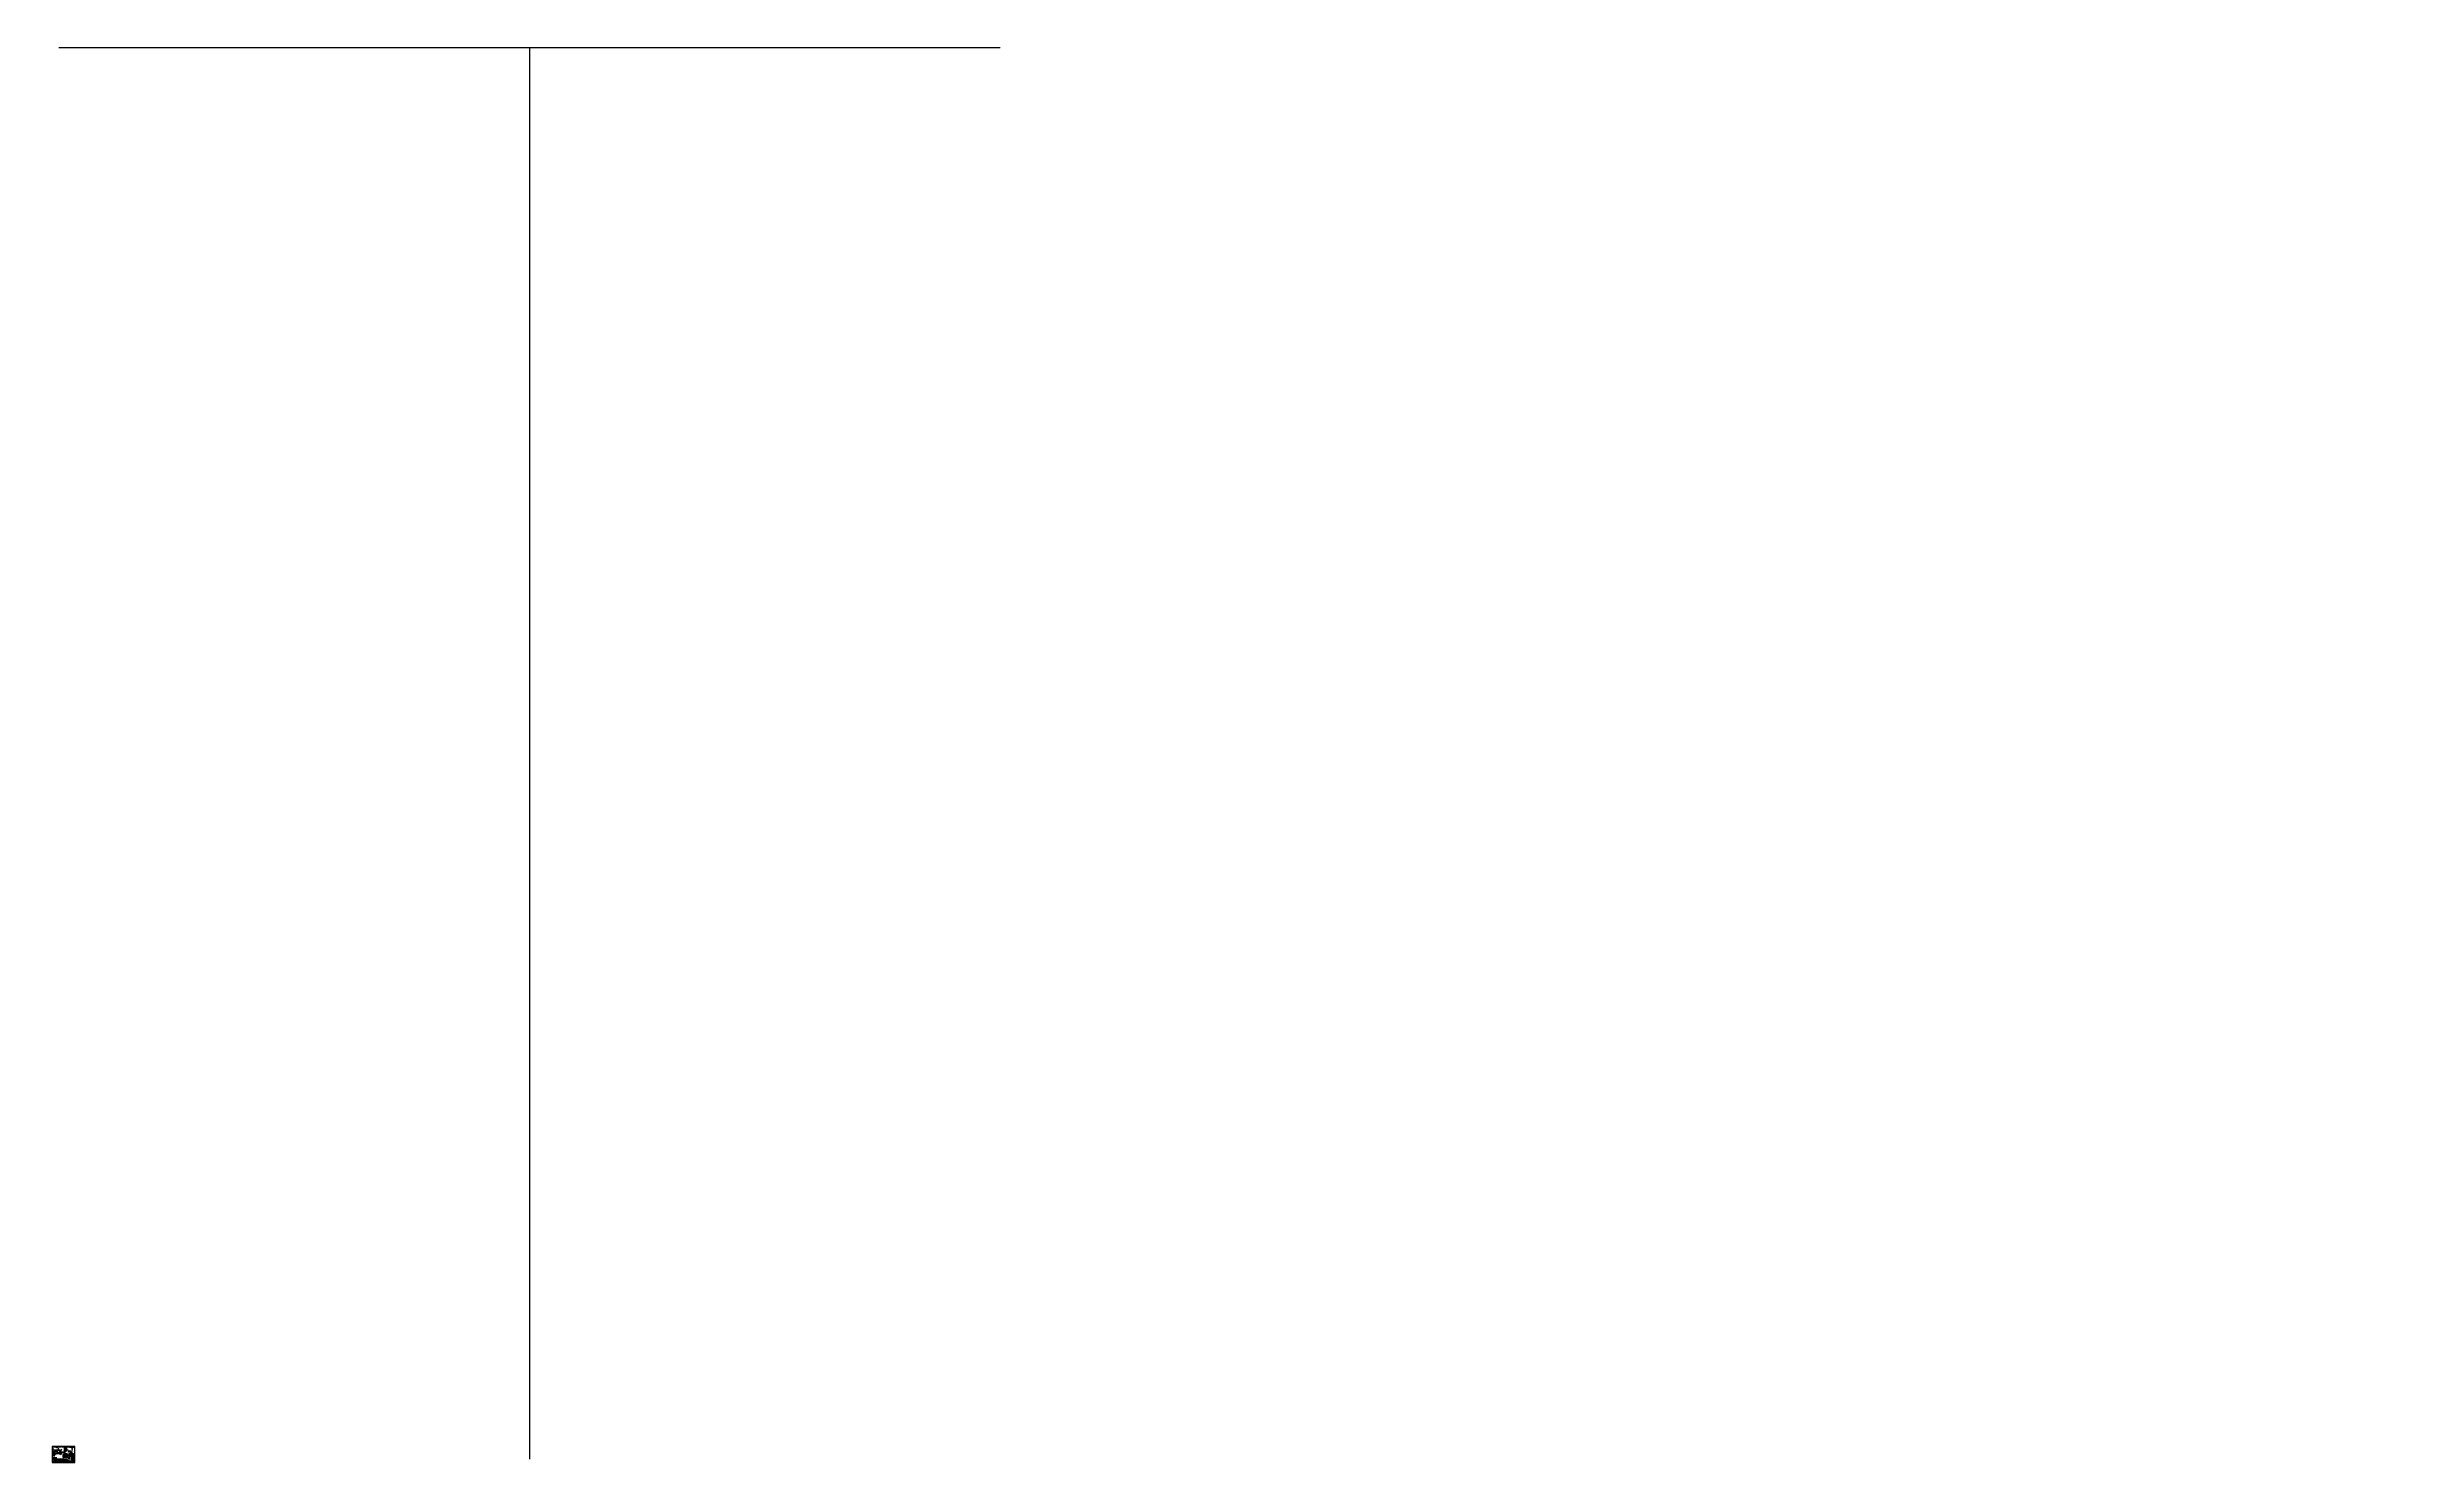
# Paper-space layout 'PAGE 2' of a CAD drawing. Header units: metres. Extents: x -188 to 85036, y -3 to 50921.
import ezdxf
from ezdxf import colors
from ezdxf.entities.mleader import LeaderData, LeaderLine
from ezdxf.enums import TextEntityAlignment as Align
from ezdxf.math import Vec2, Vec3

# ---------------------------------------------------------------- set-up
doc = ezdxf.new("R2010")
doc.units = ezdxf.units.M
for name, pattern in [('Dash', [5, 3, -2]), ('DASHED', [0.75, 0.5, -0.25]), ('PHANTOM2', [1.25, 0.625, -0.125, 0.125, -0.125, 0.125, -0.125])]:
    doc.linetypes.add(name, pattern=pattern)
doc.layers.get('0').update_dxf_attribs({"color": 6})
doc.layers.add('_User Miscellaneous1', color=7, linetype='Continuous')
doc.layers.add('Notes', color=7, linetype='Continuous')
doc.styles.add('ARIAL', font='arial.ttf', dxfattribs={"height": 2})
doc.styles.add('boundary$0$Standard', font='archquik.shx')
doc.styles.add('Elec', font='romand__.ttf')
doc.styles.add('iecISOCP', font='isocp.shx')
doc.styles.add('iecTimesNewRoman', font='times.ttf')
doc.styles.add('ISOCP', font='isocp')
doc.styles.get("Standard").update_dxf_attribs({"font": 'arial.ttf'})
doc.dimstyles.get("Standard").update_dxf_attribs({"dimtxt": 0.18, "dimasz": 0.18, "dimexe": 0.18, "dimexo": 0.0625, "dimgap": 0.09, "dimtad": 0, "dimtih": 1, "dimtoh": 1, "dimdec": 4, "dimzin": 0, "dimdsep": 46, "dimtxsty": 'Standard', "dimcen": 0.09, "dimadec": 0, "dimazin": 0, "dimtfac": 1, "dimtdec": 4, "dimtofl": 0, "dimtmove": 0, "dimatfit": 3, "dimfxl": 1, "dimtolj": 1, "dimtzin": 0, "dimarcsym": 0})

# ---------------------------------------------------------------- blocks, each defined once
blk = doc.blocks.new('A$C30A46249')
at = {"color": 7, "lineweight": -3, "insert": (7, 5), "char_height": 1.79, "attachment_point": 7, "line_spacing_factor": 1.2}
blk.add_mtext('{\\fCalibri|b0|i0|c0|p34;\\C256;Cadastre: \\fMS Gothic|b0|i0|c128|p49;\\C250;\\c2236962;Ⓒ\\fMS Gothic|b0|i0|c0|p49; \\fCalibri|b0|i0|c0|p34;\\C256;Land and Property Information 2016}', dxfattribs=at)
blk = doc.blocks.new('EE_LOGO_SMALL')
at = {"layer": 'Notes'}
h = blk.add_hatch(color=256, dxfattribs=at)
edge = h.paths.add_edge_path()
edge.add_spline(control_points=[(-8, 2), (-9, 2), (-10, 1), (-10, 1), (-10, 0), (-9, -1), (-9, -1), (-8, -1), (-7, 0), (-7, 1), (-7, 1), (-8, 2), (-8, 2)], knot_values=[0, 0, 0, 0, 1, 1, 1, 2, 2, 2, 3, 3, 3, 4, 4, 4, 4], degree=3, periodic=0)
h = blk.add_hatch(color=256, dxfattribs=at)
edge = h.paths.add_edge_path()
edge.add_spline(control_points=[(-7, 4), (-7, 5), (-8, 5), (-9, 4), (-9, 3), (-9, 3), (-8, 2), (-7, 2), (-7, 2), (-6, 3), (-6, 3), (-6, 4), (-7, 4)], knot_values=[0, 0, 0, 0, 1, 1, 1, 2, 2, 2, 3, 3, 3, 4, 4, 4, 4], degree=3, periodic=0)
h = blk.add_hatch(color=256, dxfattribs=at)
edge = h.paths.add_edge_path()
edge.add_spline(control_points=[(-4, 6), (-5, 6), (-5, 7), (-6, 6), (-6, 6), (-7, 5), (-6, 5), (-6, 4), (-5, 4), (-5, 4), (-4, 5), (-4, 5), (-4, 6)], knot_values=[0, 0, 0, 0, 1, 1, 1, 2, 2, 2, 3, 3, 3, 4, 4, 4, 4], degree=3, periodic=0)
h = blk.add_hatch(color=256, dxfattribs=at)
edge = h.paths.add_edge_path()
edge.add_spline(control_points=[(-1, 6), (-1, 7), (-2, 7), (-3, 7), (-3, 7), (-4, 6), (-4, 6), (-4, 5), (-3, 5), (-2, 5), (-2, 5), (-1, 5), (-1, 6)], knot_values=[0, 0, 0, 0, 1, 1, 1, 2, 2, 2, 3, 3, 3, 4, 4, 4, 4], degree=3, periodic=0)
h = blk.add_hatch(color=256, dxfattribs=at)
edge = h.paths.add_edge_path()
edge.add_spline(control_points=[(-3, 2), (-3, 2), (-4, 2), (-4, 1), (-4, 1), (-3, 0), (-3, 0), (-2, 0), (-2, 0), (-2, 1), (-2, 1), (-2, 2), (-3, 2)], knot_values=[0, 0, 0, 0, 1, 1, 1, 2, 2, 2, 3, 3, 3, 4, 4, 4, 4], degree=3, periodic=0)
h = blk.add_hatch(color=256, dxfattribs=at)
edge = h.paths.add_edge_path()
edge.add_spline(control_points=[(1, 5), (1, 4), (1, 4), (0, 4), (-1, 4), (-1, 4), (-1, 5), (-1, 5), (-1, 6), (0, 6), (1, 6), (1, 5), (1, 5)], knot_values=[0, 0, 0, 0, 1, 1, 1, 2, 2, 2, 3, 3, 3, 4, 4, 4, 4], degree=3, periodic=0)
edge = h.paths.add_edge_path()
edge.add_spline(control_points=[(-1, 4), (-2, 4), (-2, 4), (-2, 3), (-3, 3), (-2, 2), (-2, 2), (-1, 2), (-1, 2), (-1, 3), (-1, 3), (-1, 4), (-1, 4)], knot_values=[0, 0, 0, 0, 1, 1, 1, 2, 2, 2, 3, 3, 3, 4, 4, 4, 4], degree=3, periodic=0)
h = blk.add_hatch(color=256, dxfattribs=at)
edge = h.paths.add_edge_path()
edge.add_spline(control_points=[(2, 2), (3, 3), (3, 3), (2, 4), (2, 4), (1, 4), (1, 4), (1, 4), (0, 3), (1, 2), (1, 2), (2, 2), (2, 2)], knot_values=[0, 0, 0, 0, 1, 1, 1, 2, 2, 2, 3, 3, 3, 4, 4, 4, 4], degree=3, periodic=0)
edge = h.paths.add_edge_path()
edge.add_spline(control_points=[(1, 5), (1, 4), (1, 4), (0, 4), (-1, 4), (-1, 4), (-1, 5), (-1, 5), (-1, 6), (0, 6), (1, 6), (1, 5), (1, 5)], knot_values=[0, 0, 0, 0, 1, 1, 1, 2, 2, 2, 3, 3, 3, 4, 4, 4, 4], degree=3, periodic=0)
h = blk.add_hatch(color=256, dxfattribs=at)
edge = h.paths.add_edge_path()
edge.add_spline(control_points=[(1, 5), (1, 4), (1, 4), (0, 4), (-1, 4), (-1, 4), (-1, 5), (-1, 5), (-1, 6), (0, 6), (1, 6), (1, 5), (1, 5)], knot_values=[0, 0, 0, 0, 1, 1, 1, 2, 2, 2, 3, 3, 3, 4, 4, 4, 4], degree=3, periodic=0)
edge = h.paths.add_edge_path(flags=16)
edge.add_spline(control_points=[(1, 5), (1, 4), (1, 4), (0, 4), (-1, 4), (-1, 4), (-1, 5), (-1, 5), (-1, 6), (0, 6), (1, 6), (1, 5), (1, 5)], knot_values=[0, 0, 0, 0, 1, 1, 1, 2, 2, 2, 3, 3, 3, 4, 4, 4, 4], degree=3, periodic=0)
h = blk.add_hatch(color=256, dxfattribs=at)
edge = h.paths.add_edge_path()
edge.add_spline(control_points=[(3, 0), (4, 0), (4, 1), (4, 1), (4, 2), (3, 2), (2, 2), (2, 2), (2, 1), (2, 1), (2, 0), (2, 0), (3, 0)], knot_values=[0, 0, 0, 0, 1, 1, 1, 2, 2, 2, 3, 3, 3, 4, 4, 4, 4], degree=3, periodic=0)
h = blk.add_hatch(color=256, dxfattribs=at)
edge = h.paths.add_edge_path()
edge.add_spline(control_points=[(7, 5), (7, 4), (6, 3), (5, 3), (5, 3), (4, 4), (4, 5), (4, 6), (5, 6), (5, 6), (6, 6), (7, 6), (7, 5)], knot_values=[0, 0, 0, 0, 1, 1, 1, 2, 2, 2, 3, 3, 3, 4, 4, 4, 4], degree=3, periodic=0)
h = blk.add_hatch(color=256, dxfattribs=at)
edge = h.paths.add_edge_path()
edge.add_spline(control_points=[(8, 1), (9, 1), (9, 2), (9, 3), (9, 4), (8, 4), (7, 4), (7, 3), (6, 3), (6, 2), (7, 1), (8, 1), (8, 1)], knot_values=[0, 0, 0, 0, 1, 1, 1, 2, 2, 2, 3, 3, 3, 4, 4, 4, 4], degree=3, periodic=0)
h = blk.add_hatch(color=256, dxfattribs=at)
edge = h.paths.add_edge_path()
edge.add_spline(control_points=[(8, -2), (9, -2), (10, -1), (10, -1), (10, 0), (9, 1), (8, 1), (8, 1), (7, 0), (7, 0), (7, -1), (8, -2), (8, -2)], knot_values=[0, 0, 0, 0, 1, 1, 1, 2, 2, 2, 3, 3, 3, 4, 4, 4, 4], degree=3, periodic=0)
h = blk.add_hatch(color=256, dxfattribs=at)
edge = h.paths.add_edge_path()
edge.add_spline(control_points=[(-9, -1), (-9, -1), (-10, -2), (-9, -3), (-9, -4), (-8, -4), (-7, -4), (-7, -3), (-6, -3), (-7, -2), (-7, -1), (-8, -1), (-9, -1)], knot_values=[0, 0, 0, 0, 1, 1, 1, 2, 2, 2, 3, 3, 3, 4, 4, 4, 4], degree=3, periodic=0)
h = blk.add_hatch(color=256, dxfattribs=at)
edge = h.paths.add_edge_path()
edge.add_spline(control_points=[(-7, -5), (-7, -4), (-6, -3), (-6, -3), (-5, -3), (-4, -4), (-4, -5), (-4, -6), (-5, -6), (-6, -6), (-6, -6), (-7, -6), (-7, -5)], knot_values=[0, 0, 0, 0, 1, 1, 1, 2, 2, 2, 3, 3, 3, 4, 4, 4, 4], degree=3, periodic=0)
h = blk.add_hatch(color=256, dxfattribs=at)
edge = h.paths.add_edge_path()
edge.add_spline(control_points=[(-3, 0), (-4, 0), (-4, -1), (-4, -1), (-4, -2), (-3, -2), (-3, -2), (-2, -2), (-2, -1), (-2, -1), (-2, 0), (-3, 0), (-3, 0)], knot_values=[0, 0, 0, 0, 1, 1, 1, 2, 2, 2, 3, 3, 3, 4, 4, 4, 4], degree=3, periodic=0)
h = blk.add_hatch(color=256, dxfattribs=at)
edge = h.paths.add_edge_path()
edge.add_spline(control_points=[(-2, -2), (-3, -3), (-3, -3), (-3, -4), (-2, -4), (-2, -4), (-1, -4), (-1, -4), (-1, -3), (-1, -2), (-1, -2), (-2, -2), (-2, -2)], knot_values=[0, 0, 0, 0, 1, 1, 1, 2, 2, 2, 3, 3, 3, 4, 4, 4, 4], degree=3, periodic=0)
h = blk.add_hatch(color=256, dxfattribs=at)
edge = h.paths.add_edge_path()
edge.add_spline(control_points=[(-1, -5), (-1, -4), (-1, -4), (0, -4), (1, -4), (1, -4), (1, -5), (1, -5), (1, -6), (0, -6), (-1, -6), (-1, -5), (-1, -5)], knot_values=[0, 0, 0, 0, 1, 1, 1, 2, 2, 2, 3, 3, 3, 4, 4, 4, 4], degree=3, periodic=0)
h = blk.add_hatch(color=256, dxfattribs=at)
edge = h.paths.add_edge_path()
edge.add_spline(control_points=[(1, -4), (2, -4), (2, -4), (2, -3), (2, -3), (2, -2), (2, -2), (1, -2), (1, -2), (0, -3), (0, -3), (1, -4), (1, -4)], knot_values=[0, 0, 0, 0, 1, 1, 1, 2, 2, 2, 3, 3, 3, 4, 4, 4, 4], degree=3, periodic=0)
h = blk.add_hatch(color=256, dxfattribs=at)
edge = h.paths.add_edge_path()
edge.add_spline(control_points=[(1, -6), (1, -6), (2, -7), (2, -7), (3, -7), (4, -6), (4, -6), (3, -5), (3, -4), (2, -5), (2, -5), (1, -5), (1, -6)], knot_values=[0, 0, 0, 0, 1, 1, 1, 2, 2, 2, 3, 3, 3, 4, 4, 4, 4], degree=3, periodic=0)
h = blk.add_hatch(color=256, dxfattribs=at)
edge = h.paths.add_edge_path()
edge.add_spline(control_points=[(2, -2), (3, -2), (3, -2), (3, -1), (4, -1), (3, 0), (3, 0), (2, 0), (2, 0), (2, -1), (2, -1), (2, -2), (2, -2)], knot_values=[0, 0, 0, 0, 1, 1, 1, 2, 2, 2, 3, 3, 3, 4, 4, 4, 4], degree=3, periodic=0)
h = blk.add_hatch(color=256, dxfattribs=at)
edge = h.paths.add_edge_path()
edge.add_spline(control_points=[(4, -6), (4, -6), (5, -7), (6, -6), (6, -6), (6, -5), (6, -5), (6, -4), (5, -4), (4, -4), (4, -5), (4, -5), (4, -6)], knot_values=[0, 0, 0, 0, 1, 1, 1, 2, 2, 2, 3, 3, 3, 4, 4, 4, 4], degree=3, periodic=0)
h = blk.add_hatch(color=256, dxfattribs=at)
edge = h.paths.add_edge_path()
edge.add_spline(control_points=[(7, -4), (7, -5), (8, -5), (8, -4), (9, -3), (9, -3), (8, -2), (7, -2), (7, -2), (6, -3), (6, -3), (6, -4), (7, -4)], knot_values=[0, 0, 0, 0, 1, 1, 1, 2, 2, 2, 3, 3, 3, 4, 4, 4, 4], degree=3, periodic=0)
at = {"layer": 'Notes', "lineweight": 0}
for points in [[(2, 2), (2, 2)], [(-2, -2), (-2, -2)]]:
    blk.add_lwpolyline(points, dxfattribs=at)
for points in [[(-8, 2), (-9, 2), (-10, 1), (-10, 1), (-10, 0), (-9, -1), (-9, -1), (-8, -1), (-7, 0), (-7, 1), (-7, 1), (-8, 2), (-8, 2)], [(-7, 4), (-7, 5), (-8, 5), (-9, 4), (-9, 3), (-9, 3), (-8, 2), (-7, 2), (-7, 2), (-6, 3), (-6, 3), (-6, 4), (-7, 4)], [(-4, 6), (-5, 6), (-5, 7), (-6, 6), (-6, 6), (-7, 5), (-6, 5), (-6, 4), (-5, 4), (-5, 4), (-4, 5), (-4, 5), (-4, 6)], [(-1, 6), (-1, 7), (-2, 7), (-3, 7), (-3, 7), (-4, 6), (-4, 6), (-4, 5), (-3, 5), (-2, 5), (-2, 5), (-1, 5), (-1, 6)], [(-3, 2), (-3, 2), (-4, 2), (-4, 1), (-4, 1), (-3, 0), (-3, 0), (-2, 0), (-2, 0), (-2, 1), (-2, 1), (-2, 2), (-3, 2)], [(-1, 4), (-2, 4), (-2, 4), (-2, 3), (-3, 3), (-2, 2), (-2, 2), (-1, 2), (-1, 2), (-1, 3), (-1, 3), (-1, 4), (-1, 4)], [(1, 5), (1, 4), (1, 4), (0, 4), (-1, 4), (-1, 4), (-1, 5), (-1, 5), (-1, 6), (0, 6), (1, 6), (1, 5), (1, 5)], [(1, 5), (1, 4), (1, 4), (0, 4), (-1, 4), (-1, 4), (-1, 5), (-1, 5), (-1, 6), (0, 6), (1, 6), (1, 5), (1, 5)], [(2, 2), (3, 3), (3, 3), (2, 4), (2, 4), (1, 4), (1, 4), (1, 4), (0, 3), (1, 2), (1, 2), (2, 2), (2, 2)], [(3, 0), (4, 0), (4, 1), (4, 1), (4, 2), (3, 2), (2, 2), (2, 2), (2, 1), (2, 1), (2, 0), (2, 0), (3, 0)], [(7, 5), (7, 4), (6, 3), (5, 3), (5, 3), (4, 4), (4, 5), (4, 6), (5, 6), (5, 6), (6, 6), (7, 6), (7, 5)], [(8, 1), (9, 1), (9, 2), (9, 3), (9, 4), (8, 4), (7, 4), (7, 3), (6, 3), (6, 2), (7, 1), (8, 1), (8, 1)], [(8, -2), (9, -2), (10, -1), (10, -1), (10, 0), (9, 1), (8, 1), (8, 1), (7, 0), (7, 0), (7, -1), (8, -2), (8, -2)], [(-9, -1), (-9, -1), (-10, -2), (-9, -3), (-9, -4), (-8, -4), (-7, -4), (-7, -3), (-6, -3), (-7, -2), (-7, -1), (-8, -1), (-9, -1)], [(-7, -5), (-7, -4), (-6, -3), (-6, -3), (-5, -3), (-4, -4), (-4, -5), (-4, -6), (-5, -6), (-6, -6), (-6, -6), (-7, -6), (-7, -5)], [(-3, 0), (-4, 0), (-4, -1), (-4, -1), (-4, -2), (-3, -2), (-3, -2), (-2, -2), (-2, -1), (-2, -1), (-2, 0), (-3, 0), (-3, 0)], [(-2, -2), (-3, -3), (-3, -3), (-3, -4), (-2, -4), (-2, -4), (-1, -4), (-1, -4), (-1, -3), (-1, -2), (-1, -2), (-2, -2), (-2, -2)], [(-1, -5), (-1, -4), (-1, -4), (0, -4), (1, -4), (1, -4), (1, -5), (1, -5), (1, -6), (0, -6), (-1, -6), (-1, -5), (-1, -5)], [(1, -4), (2, -4), (2, -4), (2, -3), (2, -3), (2, -2), (2, -2), (1, -2), (1, -2), (0, -3), (0, -3), (1, -4), (1, -4)], [(1, -6), (1, -6), (2, -7), (2, -7), (3, -7), (4, -6), (4, -6), (3, -5), (3, -4), (2, -5), (2, -5), (1, -5), (1, -6)], [(2, -2), (3, -2), (3, -2), (3, -1), (4, -1), (3, 0), (3, 0), (2, 0), (2, 0), (2, -1), (2, -1), (2, -2), (2, -2)], [(4, -6), (4, -6), (5, -7), (6, -6), (6, -6), (6, -5), (6, -5), (6, -4), (5, -4), (4, -4), (4, -5), (4, -5), (4, -6)], [(7, -4), (7, -5), (8, -5), (8, -4), (9, -3), (9, -3), (8, -2), (7, -2), (7, -2), (6, -3), (6, -3), (6, -4), (7, -4)]]:
    blk.add_open_spline(points, degree=3, knots=[0, 0, 0, 0, 1, 1, 1, 2, 2, 2, 3, 3, 3, 4, 4, 4, 4], dxfattribs=at)
blk = doc.blocks.new('EE_COPYRIGHT_A1')
at = {"layer": 'Notes'}
blk.add_circle((10, -1), 1.15, dxfattribs=at)
at = {"xscale": 0.4, "yscale": 0.4, "zscale": 0.4}
blk.add_blockref('EE_LOGO_SMALL', (4, -4), dxfattribs=at)
at = {"layer": 'Notes', "insert": (0, 0), "char_height": 1.25, "width": 24.12, "attachment_point": 1, "style": 'ARIAL'}
blk.add_mtext('\\pt8.75;               ^I{\\H1.2x;C } THIS DRAWING\\P\\pi-8.75,l8.75,t8.75,20;       ^IAND THE ^I\\P\\pi0,t8.75;COPYRIGHT\\P\\pi-8.75,t1.25,8.75;^I^ITHEREIN IS THE PROPERTY  OF \\P\\pi0,l0,t1.25;ENDEAVOUR ENERGY AND MAY NOT BE COPIED, REPRODUCED, DISTRIBUTED, LOANED OR USED WITHOUT THE WRITTEN CONSENT OF ENDEAVOUR ENERGY', dxfattribs=at)
blk = doc.blocks.new('EE_LOGO')
h = blk.add_hatch(color=7)
edge = h.paths.add_edge_path()
edge.add_spline(control_points=[(-25, 2), (-26, 2), (-27, 1), (-27, 1), (-27, 0), (-26, -1), (-25, -1), (-25, -1), (-24, 0), (-24, 1), (-24, 1), (-25, 2), (-25, 2)], knot_values=[0, 0, 0, 0, 1, 1, 1, 2, 2, 2, 3, 3, 3, 4, 4, 4, 4], degree=3, periodic=0)
h = blk.add_hatch(color=7)
edge = h.paths.add_edge_path()
edge.add_spline(control_points=[(-24, 4), (-24, 5), (-25, 5), (-25, 4), (-26, 3), (-26, 3), (-25, 2), (-24, 2), (-24, 2), (-23, 3), (-23, 3), (-23, 4), (-24, 4)], knot_values=[0, 0, 0, 0, 1, 1, 1, 2, 2, 2, 3, 3, 3, 4, 4, 4, 4], degree=3, periodic=0)
h = blk.add_hatch(color=7)
edge = h.paths.add_edge_path()
edge.add_spline(control_points=[(-21, 6), (-21, 6), (-22, 7), (-23, 6), (-23, 6), (-24, 5), (-23, 5), (-23, 4), (-22, 4), (-21, 4), (-21, 5), (-21, 5), (-21, 6)], knot_values=[0, 0, 0, 0, 1, 1, 1, 2, 2, 2, 3, 3, 3, 4, 4, 4, 4], degree=3, periodic=0)
h = blk.add_hatch(color=7)
edge = h.paths.add_edge_path()
edge.add_spline(control_points=[(-18, 6), (-18, 7), (-19, 7), (-20, 7), (-20, 7), (-21, 6), (-21, 6), (-21, 5), (-20, 5), (-19, 5), (-19, 5), (-18, 5), (-18, 6)], knot_values=[0, 0, 0, 0, 1, 1, 1, 2, 2, 2, 3, 3, 3, 4, 4, 4, 4], degree=3, periodic=0)
h = blk.add_hatch(color=7)
edge = h.paths.add_edge_path()
edge.add_spline(control_points=[(-19, 2), (-20, 2), (-20, 2), (-21, 1), (-21, 1), (-20, 0), (-20, 0), (-19, 0), (-19, 0), (-19, 1), (-19, 1), (-19, 2), (-19, 2)], knot_values=[0, 0, 0, 0, 1, 1, 1, 2, 2, 2, 3, 3, 3, 4, 4, 4, 4], degree=3, periodic=0)
h = blk.add_hatch(color=7)
edge = h.paths.add_edge_path()
edge.add_spline(control_points=[(-16, 5), (-16, 4), (-16, 4), (-17, 4), (-18, 4), (-18, 4), (-18, 5), (-18, 5), (-18, 6), (-17, 6), (-16, 6), (-16, 5), (-16, 5)], knot_values=[0, 0, 0, 0, 1, 1, 1, 2, 2, 2, 3, 3, 3, 4, 4, 4, 4], degree=3, periodic=0)
edge = h.paths.add_edge_path()
edge.add_spline(control_points=[(-18, 4), (-19, 4), (-19, 4), (-19, 3), (-20, 3), (-19, 2), (-19, 2), (-18, 2), (-18, 2), (-18, 3), (-17, 3), (-18, 4), (-18, 4)], knot_values=[0, 0, 0, 0, 1, 1, 1, 2, 2, 2, 3, 3, 3, 4, 4, 4, 4], degree=3, periodic=0)
h = blk.add_hatch(color=7)
edge = h.paths.add_edge_path()
edge.add_spline(control_points=[(-15, 2), (-14, 3), (-14, 3), (-15, 4), (-15, 4), (-16, 4), (-16, 4), (-16, 4), (-16, 3), (-16, 2), (-16, 2), (-15, 2), (-15, 2)], knot_values=[0, 0, 0, 0, 1, 1, 1, 2, 2, 2, 3, 3, 3, 4, 4, 4, 4], degree=3, periodic=0)
edge = h.paths.add_edge_path()
edge.add_spline(control_points=[(-16, 5), (-16, 4), (-16, 4), (-17, 4), (-18, 4), (-18, 4), (-18, 5), (-18, 5), (-18, 6), (-17, 6), (-16, 6), (-16, 5), (-16, 5)], knot_values=[0, 0, 0, 0, 1, 1, 1, 2, 2, 2, 3, 3, 3, 4, 4, 4, 4], degree=3, periodic=0)
h = blk.add_hatch(color=7)
edge = h.paths.add_edge_path()
edge.add_spline(control_points=[(-16, 5), (-16, 4), (-16, 4), (-17, 4), (-18, 4), (-18, 4), (-18, 5), (-18, 5), (-18, 6), (-17, 6), (-16, 6), (-16, 5), (-16, 5)], knot_values=[0, 0, 0, 0, 1, 1, 1, 2, 2, 2, 3, 3, 3, 4, 4, 4, 4], degree=3, periodic=0)
edge = h.paths.add_edge_path(flags=16)
edge.add_spline(control_points=[(-16, 5), (-16, 4), (-16, 4), (-17, 4), (-18, 4), (-18, 4), (-18, 5), (-18, 5), (-18, 6), (-17, 6), (-16, 6), (-16, 5), (-16, 5)], knot_values=[0, 0, 0, 0, 1, 1, 1, 2, 2, 2, 3, 3, 3, 4, 4, 4, 4], degree=3, periodic=0)
h = blk.add_hatch(color=7)
edge = h.paths.add_edge_path()
edge.add_spline(control_points=[(-14, 0), (-13, 0), (-13, 1), (-13, 1), (-13, 2), (-14, 2), (-14, 2), (-15, 2), (-15, 1), (-15, 1), (-15, 0), (-14, 0), (-14, 0)], knot_values=[0, 0, 0, 0, 1, 1, 1, 2, 2, 2, 3, 3, 3, 4, 4, 4, 4], degree=3, periodic=0)
h = blk.add_hatch(color=7)
edge = h.paths.add_edge_path()
edge.add_spline(control_points=[(-10, 5), (-10, 4), (-11, 3), (-11, 3), (-12, 3), (-13, 4), (-13, 5), (-13, 6), (-12, 6), (-11, 6), (-11, 6), (-10, 6), (-10, 5)], knot_values=[0, 0, 0, 0, 1, 1, 1, 2, 2, 2, 3, 3, 3, 4, 4, 4, 4], degree=3, periodic=0)
h = blk.add_hatch(color=7)
edge = h.paths.add_edge_path()
edge.add_spline(control_points=[(-9, 1), (-8, 1), (-8, 2), (-8, 3), (-8, 4), (-9, 4), (-10, 4), (-10, 3), (-11, 3), (-10, 2), (-10, 1), (-9, 1), (-9, 1)], knot_values=[0, 0, 0, 0, 1, 1, 1, 2, 2, 2, 3, 3, 3, 4, 4, 4, 4], degree=3, periodic=0)
h = blk.add_hatch(color=7)
edge = h.paths.add_edge_path()
edge.add_spline(control_points=[(-9, -2), (-8, -2), (-7, -1), (-7, -1), (-7, 0), (-8, 1), (-9, 1), (-9, 1), (-10, 0), (-10, 0), (-10, -1), (-9, -2), (-9, -2)], knot_values=[0, 0, 0, 0, 1, 1, 1, 2, 2, 2, 3, 3, 3, 4, 4, 4, 4], degree=3, periodic=0)
h = blk.add_hatch(color=7)
edge = h.paths.add_edge_path()
edge.add_spline(control_points=[(-4, 0), (-4, 0), (-4, 4), (-4, 4), (-4, 4), (-4, 5), (-3, 5), (-3, 5), (0, 5), (0, 5), (0, 5), (0, 4), (0, 4), (0, 4), (-3, 4), (-3, 4), (-3, 4), (-3, 3), (-3, 3), (-3, 3), (-1, 3), (-1, 3), (-1, 3), (-1, 2), (-1, 2), (-1, 2), (-3, 2), (-3, 2), (-3, 2), (-3, 1), (-3, 1), (-3, 1), (0, 1), (0, 1), (0, 1), (0, 0), (0, 0), (0, 0), (-4, 0), (-4, 0)], knot_values=[0, 0, 0, 0, 1, 1, 1, 2, 2, 2, 3, 3, 3, 4, 4, 4, 5, 5, 5, 6, 6, 6, 7, 7, 7, 8, 8, 8, 9, 9, 9, 10, 10, 10, 11, 11, 11, 12, 12, 12, 13, 13, 13, 13], degree=3, periodic=0)
h = blk.add_hatch(color=7)
edge = h.paths.add_edge_path()
edge.add_spline(control_points=[(2, 0), (2, 0), (2, 2), (2, 2), (2, 3), (2, 3), (1, 3), (1, 3), (1, 3), (1, 2), (1, 2), (1, 0), (1, 0), (1, 0), (0, 0), (0, 0), (0, 0), (0, 3), (0, 3), (0, 3), (0, 4), (0, 4), (1, 4), (1, 4), (1, 4), (1, 4), (1, 3), (1, 3), (1, 4), (1, 4), (2, 4), (2, 4), (3, 3), (3, 3), (3, 3), (3, 0), (3, 0), (3, 0), (2, 0), (2, 0)], knot_values=[0, 0, 0, 0, 1, 1, 1, 2, 2, 2, 3, 3, 3, 4, 4, 4, 5, 5, 5, 6, 6, 6, 7, 7, 7, 8, 8, 8, 9, 9, 9, 10, 10, 10, 11, 11, 11, 12, 12, 12, 13, 13, 13, 13], degree=3, periodic=0)
h = blk.add_hatch(color=7)
edge = h.paths.add_edge_path(flags=16)
edge.add_spline(control_points=[(6, 2), (6, 3), (5, 3), (5, 3), (5, 3), (4, 3), (4, 2), (4, 2), (4, 2), (4, 2), (4, 2), (5, 1), (5, 1), (5, 1), (6, 2), (6, 2), (6, 2), (6, 2), (6, 2)], knot_values=[0, 0, 0, 0, 1, 1, 1, 2, 2, 2, 3, 3, 3, 4, 4, 4, 5, 5, 5, 6, 6, 6, 6], degree=3, periodic=0)
edge = h.paths.add_edge_path()
edge.add_spline(control_points=[(6, 0), (6, 0), (6, 1), (6, 1), (6, 1), (5, 0), (5, 0), (4, 0), (3, 1), (3, 2), (3, 2), (3, 2), (3, 2), (3, 3), (4, 4), (5, 4), (5, 4), (6, 4), (6, 3), (6, 3), (6, 4), (6, 4), (6, 4), (6, 5), (6, 5), (7, 5), (7, 5), (7, 5), (7, 5), (7, 0), (7, 0), (7, 0), (6, 0), (6, 0)], knot_values=[0, 0, 0, 0, 1, 1, 1, 2, 2, 2, 3, 3, 3, 4, 4, 4, 5, 5, 5, 6, 6, 6, 7, 7, 7, 8, 8, 8, 9, 9, 9, 10, 10, 10, 11, 11, 11, 11], degree=3, periodic=0)
h = blk.add_hatch(color=7)
edge = h.paths.add_edge_path()
edge.add_spline(control_points=[(9, 4), (8, 4), (7, 3), (7, 2), (7, 2), (7, 2), (7, 2), (7, 1), (8, 0), (9, 0), (9, 0), (10, 1), (10, 1), (10, 1), (10, 1), (10, 1), (9, 1), (9, 1), (9, 1), (8, 1), (8, 1), (8, 2), (8, 2), (8, 2), (8, 2), (8, 3), (8, 3), (9, 3), (9, 3), (9, 3), (9, 2), (9, 2), (8, 2), (8, 2), (8, 2), (8, 2), (9, 2), (9, 2), (10, 2), (10, 2), (10, 2), (10, 2), (10, 2), (10, 2), (10, 2), (10, 2), (10, 3), (10, 4), (9, 4)], knot_values=[0, 0, 0, 0, 1, 1, 1, 2, 2, 2, 3, 3, 3, 4, 4, 4, 5, 5, 5, 6, 6, 6, 7, 7, 7, 8, 8, 8, 9, 9, 9, 10, 10, 10, 11, 11, 11, 12, 12, 12, 13, 13, 13, 14, 14, 14, 15, 15, 15, 16, 16, 16, 16], degree=3, periodic=0)
h = blk.add_hatch(color=7)
edge = h.paths.add_edge_path(flags=16)
edge.add_spline(control_points=[(13, 2), (13, 2), (12, 2), (12, 2), (12, 2), (11, 2), (11, 1), (11, 1), (11, 1), (11, 1), (11, 1), (12, 1), (12, 1), (12, 1), (13, 1), (13, 2), (13, 2), (13, 2), (13, 2)], knot_values=[0, 0, 0, 0, 1, 1, 1, 2, 2, 2, 3, 3, 3, 4, 4, 4, 5, 5, 5, 6, 6, 6, 6], degree=3, periodic=0)
edge = h.paths.add_edge_path()
edge.add_spline(control_points=[(13, 0), (13, 0), (13, 1), (13, 1), (12, 1), (12, 0), (12, 0), (11, 0), (10, 1), (10, 1), (10, 1), (10, 1), (10, 1), (10, 2), (11, 2), (12, 2), (12, 2), (12, 2), (13, 2), (13, 2), (13, 2), (13, 2), (13, 3), (12, 3), (12, 3), (12, 3), (11, 3), (11, 3), (11, 3), (11, 4), (11, 4), (11, 4), (12, 4), (12, 4), (13, 4), (14, 3), (14, 2), (14, 2), (14, 0), (14, 0), (14, 0), (13, 0), (13, 0)], knot_values=[0, 0, 0, 0, 1, 1, 1, 2, 2, 2, 3, 3, 3, 4, 4, 4, 5, 5, 5, 6, 6, 6, 7, 7, 7, 8, 8, 8, 9, 9, 9, 10, 10, 10, 11, 11, 11, 12, 12, 12, 13, 13, 13, 14, 14, 14, 14], degree=3, periodic=0)
h = blk.add_hatch(color=7)
edge = h.paths.add_edge_path()
edge.add_spline(control_points=[(16, 0), (16, 0), (15, 0), (15, 0), (15, 0), (14, 4), (14, 4), (14, 4), (15, 4), (15, 4), (15, 4), (15, 2), (15, 2), (15, 2), (16, 3), (16, 3), (16, 3), (16, 4), (16, 4), (17, 4), (17, 4), (17, 4), (17, 4), (16, 0), (16, 0)], knot_values=[0, 0, 0, 0, 1, 1, 1, 2, 2, 2, 3, 3, 3, 4, 4, 4, 5, 5, 5, 6, 6, 6, 7, 7, 7, 8, 8, 8, 8], degree=3, periodic=0)
h = blk.add_hatch(color=7)
edge = h.paths.add_edge_path(flags=16)
edge.add_spline(control_points=[(20, 2), (20, 3), (19, 3), (19, 3), (18, 3), (18, 3), (18, 2), (18, 2), (18, 2), (18, 2), (18, 2), (18, 1), (19, 1), (19, 1), (20, 2), (20, 2), (20, 2), (20, 2), (20, 2)], knot_values=[0, 0, 0, 0, 1, 1, 1, 2, 2, 2, 3, 3, 3, 4, 4, 4, 5, 5, 5, 6, 6, 6, 6], degree=3, periodic=0)
edge = h.paths.add_edge_path()
edge.add_spline(control_points=[(19, 0), (18, 0), (17, 1), (17, 2), (17, 2), (17, 2), (17, 2), (17, 3), (18, 4), (19, 4), (20, 4), (20, 3), (20, 2), (20, 2), (20, 2), (20, 2), (20, 1), (20, 0), (19, 0)], knot_values=[0, 0, 0, 0, 1, 1, 1, 2, 2, 2, 3, 3, 3, 4, 4, 4, 5, 5, 5, 6, 6, 6, 6], degree=3, periodic=0)
h = blk.add_hatch(color=7)
edge = h.paths.add_edge_path()
edge.add_spline(control_points=[(23, 0), (23, 0), (23, 1), (23, 1), (23, 1), (22, 0), (22, 0), (21, 0), (21, 1), (21, 2), (21, 2), (21, 3), (21, 3), (21, 3), (21, 4), (21, 4), (22, 4), (22, 4), (22, 4), (22, 4), (22, 2), (22, 2), (22, 1), (22, 1), (22, 1), (23, 1), (23, 1), (23, 2), (23, 2), (23, 3), (23, 3), (23, 3), (23, 4), (23, 4), (24, 4), (24, 4), (24, 4), (24, 4), (24, 0), (24, 0), (24, 0), (23, 0), (23, 0)], knot_values=[0, 0, 0, 0, 1, 1, 1, 2, 2, 2, 3, 3, 3, 4, 4, 4, 5, 5, 5, 6, 6, 6, 7, 7, 7, 8, 8, 8, 9, 9, 9, 10, 10, 10, 11, 11, 11, 12, 12, 12, 13, 13, 13, 14, 14, 14, 14], degree=3, periodic=0)
h = blk.add_hatch(color=7)
edge = h.paths.add_edge_path()
edge.add_spline(control_points=[(26, 3), (25, 3), (25, 2), (25, 2), (25, 2), (25, 0), (25, 0), (25, 0), (24, 0), (24, 0), (24, 0), (24, 3), (24, 3), (24, 3), (24, 4), (25, 4), (25, 4), (25, 4), (25, 4), (25, 4), (25, 3), (25, 3), (25, 4), (26, 4), (26, 4), (26, 4), (26, 3), (26, 3), (26, 3), (26, 3), (26, 3)], knot_values=[0, 0, 0, 0, 1, 1, 1, 2, 2, 2, 3, 3, 3, 4, 4, 4, 5, 5, 5, 6, 6, 6, 7, 7, 7, 8, 8, 8, 9, 9, 9, 10, 10, 10, 10], degree=3, periodic=0)
h = blk.add_hatch(color=7)
edge = h.paths.add_edge_path()
edge.add_spline(control_points=[(-25, -1), (-26, -1), (-26, -2), (-26, -3), (-26, -4), (-25, -4), (-24, -4), (-24, -3), (-23, -3), (-24, -2), (-24, -1), (-25, -1), (-25, -1)], knot_values=[0, 0, 0, 0, 1, 1, 1, 2, 2, 2, 3, 3, 3, 4, 4, 4, 4], degree=3, periodic=0)
h = blk.add_hatch(color=7)
edge = h.paths.add_edge_path()
edge.add_spline(control_points=[(-24, -5), (-24, -4), (-23, -3), (-23, -3), (-22, -3), (-21, -4), (-21, -5), (-21, -6), (-22, -6), (-23, -6), (-23, -6), (-24, -6), (-24, -5)], knot_values=[0, 0, 0, 0, 1, 1, 1, 2, 2, 2, 3, 3, 3, 4, 4, 4, 4], degree=3, periodic=0)
h = blk.add_hatch(color=7)
edge = h.paths.add_edge_path()
edge.add_spline(control_points=[(-20, 0), (-21, 0), (-21, -1), (-21, -1), (-21, -2), (-20, -2), (-20, -2), (-19, -2), (-19, -1), (-19, -1), (-19, 0), (-20, 0), (-20, 0)], knot_values=[0, 0, 0, 0, 1, 1, 1, 2, 2, 2, 3, 3, 3, 4, 4, 4, 4], degree=3, periodic=0)
h = blk.add_hatch(color=7)
edge = h.paths.add_edge_path()
edge.add_spline(control_points=[(-19, -2), (-20, -3), (-20, -3), (-19, -4), (-19, -4), (-18, -4), (-18, -4), (-18, -4), (-18, -3), (-18, -2), (-18, -2), (-19, -2), (-19, -2)], knot_values=[0, 0, 0, 0, 1, 1, 1, 2, 2, 2, 3, 3, 3, 4, 4, 4, 4], degree=3, periodic=0)
h = blk.add_hatch(color=7)
edge = h.paths.add_edge_path()
edge.add_spline(control_points=[(-18, -5), (-18, -4), (-18, -4), (-17, -4), (-16, -4), (-16, -4), (-16, -5), (-16, -5), (-16, -6), (-17, -6), (-18, -6), (-18, -5), (-18, -5)], knot_values=[0, 0, 0, 0, 1, 1, 1, 2, 2, 2, 3, 3, 3, 4, 4, 4, 4], degree=3, periodic=0)
h = blk.add_hatch(color=7)
edge = h.paths.add_edge_path()
edge.add_spline(control_points=[(-16, -4), (-15, -4), (-15, -4), (-15, -3), (-14, -3), (-15, -2), (-15, -2), (-16, -2), (-16, -2), (-16, -3), (-17, -3), (-16, -4), (-16, -4)], knot_values=[0, 0, 0, 0, 1, 1, 1, 2, 2, 2, 3, 3, 3, 4, 4, 4, 4], degree=3, periodic=0)
h = blk.add_hatch(color=7)
edge = h.paths.add_edge_path()
edge.add_spline(control_points=[(-16, -6), (-16, -6), (-15, -7), (-14, -7), (-14, -7), (-13, -6), (-13, -6), (-13, -5), (-14, -5), (-15, -5), (-15, -5), (-16, -5), (-16, -6)], knot_values=[0, 0, 0, 0, 1, 1, 1, 2, 2, 2, 3, 3, 3, 4, 4, 4, 4], degree=3, periodic=0)
h = blk.add_hatch(color=7)
edge = h.paths.add_edge_path()
edge.add_spline(control_points=[(-15, -2), (-14, -2), (-14, -2), (-13, -1), (-13, -1), (-14, 0), (-14, 0), (-15, 0), (-15, 0), (-15, -1), (-15, -1), (-15, -2), (-15, -2)], knot_values=[0, 0, 0, 0, 1, 1, 1, 2, 2, 2, 3, 3, 3, 4, 4, 4, 4], degree=3, periodic=0)
h = blk.add_hatch(color=7)
edge = h.paths.add_edge_path()
edge.add_spline(control_points=[(-13, -6), (-13, -6), (-12, -7), (-11, -6), (-11, -6), (-10, -5), (-11, -5), (-11, -4), (-12, -4), (-13, -4), (-13, -5), (-13, -5), (-13, -6)], knot_values=[0, 0, 0, 0, 1, 1, 1, 2, 2, 2, 3, 3, 3, 4, 4, 4, 4], degree=3, periodic=0)
h = blk.add_hatch(color=7)
edge = h.paths.add_edge_path()
edge.add_spline(control_points=[(-10, -4), (-10, -5), (-9, -5), (-9, -4), (-8, -3), (-8, -3), (-9, -2), (-10, -2), (-10, -2), (-11, -3), (-11, -3), (-11, -4), (-10, -4)], knot_values=[0, 0, 0, 0, 1, 1, 1, 2, 2, 2, 3, 3, 3, 4, 4, 4, 4], degree=3, periodic=0)
h = blk.add_hatch(color=7)
edge = h.paths.add_edge_path()
edge.add_spline(control_points=[(-4, -5), (-4, -5), (-4, -1), (-4, -1), (-4, -1), (-4, 0), (-3, 0), (-3, 0), (0, 0), (0, 0), (0, 0), (0, -1), (0, -1), (0, -1), (-3, -1), (-3, -1), (-3, -1), (-3, -2), (-3, -2), (-3, -2), (-1, -2), (-1, -2), (-1, -2), (-1, -3), (-1, -3), (-1, -3), (-3, -3), (-3, -3), (-3, -3), (-3, -4), (-3, -4), (-3, -4), (0, -4), (0, -4), (0, -4), (0, -5), (0, -5), (0, -5), (-4, -5), (-4, -5)], knot_values=[0, 0, 0, 0, 1, 1, 1, 2, 2, 2, 3, 3, 3, 4, 4, 4, 5, 5, 5, 6, 6, 6, 7, 7, 7, 8, 8, 8, 9, 9, 9, 10, 10, 10, 11, 11, 11, 12, 12, 12, 13, 13, 13, 13], degree=3, periodic=0)
h = blk.add_hatch(color=7)
edge = h.paths.add_edge_path()
edge.add_spline(control_points=[(2, -5), (2, -5), (2, -3), (2, -3), (2, -3), (2, -2), (1, -2), (1, -2), (1, -3), (1, -3), (1, -3), (1, -5), (1, -5), (1, -5), (0, -5), (0, -5), (0, -5), (0, -2), (0, -2), (0, -2), (0, -1), (0, -1), (1, -1), (1, -1), (1, -1), (1, -1), (1, -2), (1, -2), (1, -2), (1, -1), (2, -1), (2, -1), (3, -2), (3, -3), (3, -3), (3, -5), (3, -5), (3, -5), (2, -5), (2, -5)], knot_values=[0, 0, 0, 0, 1, 1, 1, 2, 2, 2, 3, 3, 3, 4, 4, 4, 5, 5, 5, 6, 6, 6, 7, 7, 7, 8, 8, 8, 9, 9, 9, 10, 10, 10, 11, 11, 11, 12, 12, 12, 13, 13, 13, 13], degree=3, periodic=0)
h = blk.add_hatch(color=7)
edge = h.paths.add_edge_path()
edge.add_spline(control_points=[(5, -1), (4, -1), (3, -2), (3, -3), (3, -3), (3, -3), (3, -3), (3, -4), (4, -5), (5, -5), (6, -5), (6, -5), (6, -4), (6, -4), (6, -4), (6, -4), (6, -4), (5, -4), (5, -4), (5, -4), (4, -4), (4, -3), (4, -3), (4, -3), (4, -3), (4, -2), (4, -2), (5, -2), (5, -2), (6, -2), (6, -3), (6, -3), (4, -3), (4, -3), (4, -3), (4, -3), (5, -3), (5, -3), (7, -3), (7, -3), (7, -3), (7, -3), (7, -3), (7, -3), (7, -3), (7, -3), (7, -2), (6, -1), (5, -1)], knot_values=[0, 0, 0, 0, 1, 1, 1, 2, 2, 2, 3, 3, 3, 4, 4, 4, 5, 5, 5, 6, 6, 6, 7, 7, 7, 8, 8, 8, 9, 9, 9, 10, 10, 10, 11, 11, 11, 12, 12, 12, 13, 13, 13, 14, 14, 14, 15, 15, 15, 16, 16, 16, 16], degree=3, periodic=0)
h = blk.add_hatch(color=7)
edge = h.paths.add_edge_path()
edge.add_spline(control_points=[(9, -2), (8, -2), (8, -3), (8, -4), (8, -4), (8, -5), (8, -5), (8, -5), (7, -5), (7, -5), (7, -5), (7, -2), (7, -2), (7, -2), (7, -1), (7, -1), (8, -1), (8, -1), (8, -1), (8, -1), (8, -2), (8, -2), (8, -2), (8, -1), (9, -1), (9, -1), (9, -2), (9, -2), (9, -2), (9, -2), (9, -2)], knot_values=[0, 0, 0, 0, 1, 1, 1, 2, 2, 2, 3, 3, 3, 4, 4, 4, 5, 5, 5, 6, 6, 6, 7, 7, 7, 8, 8, 8, 9, 9, 9, 10, 10, 10, 10], degree=3, periodic=0)
h = blk.add_hatch(color=7)
edge = h.paths.add_edge_path(flags=16)
edge.add_spline(control_points=[(12, -3), (12, -3), (11, -2), (11, -2), (10, -2), (10, -3), (10, -3), (10, -3), (10, -3), (10, -3), (10, -3), (10, -4), (11, -4), (11, -4), (12, -3), (12, -3), (12, -3), (12, -3), (12, -3)], knot_values=[0, 0, 0, 0, 1, 1, 1, 2, 2, 2, 3, 3, 3, 4, 4, 4, 5, 5, 5, 6, 6, 6, 6], degree=3, periodic=0)
edge = h.paths.add_edge_path()
edge.add_spline(control_points=[(11, -6), (10, -6), (10, -6), (9, -6), (9, -6), (9, -5), (9, -5), (10, -5), (10, -5), (11, -5), (11, -5), (12, -5), (12, -4), (12, -4), (12, -4), (12, -4), (11, -4), (11, -5), (10, -5), (10, -5), (9, -4), (9, -3), (9, -3), (9, -3), (9, -3), (9, -2), (10, -1), (10, -1), (11, -1), (11, -2), (12, -2), (12, -2), (12, -1), (12, -1), (12, -1), (12, -1), (12, -1), (13, -1), (13, -2), (13, -2), (13, -2), (13, -4), (13, -4), (13, -5), (12, -6), (11, -6)], knot_values=[0, 0, 0, 0, 1, 1, 1, 2, 2, 2, 3, 3, 3, 4, 4, 4, 5, 5, 5, 6, 6, 6, 7, 7, 7, 8, 8, 8, 9, 9, 9, 10, 10, 10, 11, 11, 11, 12, 12, 12, 13, 13, 13, 14, 14, 14, 15, 15, 15, 15], degree=3, periodic=0)
h = blk.add_hatch(color=7)
edge = h.paths.add_edge_path()
edge.add_spline(control_points=[(15, -5), (15, -6), (14, -6), (14, -6), (13, -6), (13, -6), (13, -6), (13, -6), (13, -5), (13, -5), (13, -5), (13, -5), (14, -5), (14, -5), (14, -5), (14, -5), (14, -5), (13, -1), (13, -1), (13, -1), (14, -1), (14, -1), (14, -1), (14, -4), (14, -4), (14, -4), (15, -2), (15, -2), (15, -2), (15, -1), (15, -1), (16, -1), (16, -1), (16, -1), (16, -1), (15, -5), (15, -5)], knot_values=[0, 0, 0, 0, 1, 1, 1, 2, 2, 2, 3, 3, 3, 4, 4, 4, 5, 5, 5, 6, 6, 6, 7, 7, 7, 8, 8, 8, 9, 9, 9, 10, 10, 10, 11, 11, 11, 12, 12, 12, 12], degree=3, periodic=0)
at = {"color": 7, "lineweight": 0}
for points in [[(-15, 2), (-15, 2)], [(-19, -2), (-19, -2)]]:
    blk.add_lwpolyline(points, dxfattribs=at)
for points, knots in [([(-25, 2), (-26, 2), (-27, 1), (-27, 1), (-27, 0), (-26, -1), (-25, -1), (-25, -1), (-24, 0), (-24, 1), (-24, 1), (-25, 2), (-25, 2)], [0, 0, 0, 0, 1, 1, 1, 2, 2, 2, 3, 3, 3, 4, 4, 4, 4]), ([(-24, 4), (-24, 5), (-25, 5), (-25, 4), (-26, 3), (-26, 3), (-25, 2), (-24, 2), (-24, 2), (-23, 3), (-23, 3), (-23, 4), (-24, 4)], [0, 0, 0, 0, 1, 1, 1, 2, 2, 2, 3, 3, 3, 4, 4, 4, 4]), ([(-21, 6), (-21, 6), (-22, 7), (-23, 6), (-23, 6), (-24, 5), (-23, 5), (-23, 4), (-22, 4), (-21, 4), (-21, 5), (-21, 5), (-21, 6)], [0, 0, 0, 0, 1, 1, 1, 2, 2, 2, 3, 3, 3, 4, 4, 4, 4]), ([(-18, 6), (-18, 7), (-19, 7), (-20, 7), (-20, 7), (-21, 6), (-21, 6), (-21, 5), (-20, 5), (-19, 5), (-19, 5), (-18, 5), (-18, 6)], [0, 0, 0, 0, 1, 1, 1, 2, 2, 2, 3, 3, 3, 4, 4, 4, 4]), ([(-19, 2), (-20, 2), (-20, 2), (-21, 1), (-21, 1), (-20, 0), (-20, 0), (-19, 0), (-19, 0), (-19, 1), (-19, 1), (-19, 2), (-19, 2)], [0, 0, 0, 0, 1, 1, 1, 2, 2, 2, 3, 3, 3, 4, 4, 4, 4]), ([(-18, 4), (-19, 4), (-19, 4), (-19, 3), (-20, 3), (-19, 2), (-19, 2), (-18, 2), (-18, 2), (-18, 3), (-17, 3), (-18, 4), (-18, 4)], [0, 0, 0, 0, 1, 1, 1, 2, 2, 2, 3, 3, 3, 4, 4, 4, 4]), ([(-16, 5), (-16, 4), (-16, 4), (-17, 4), (-18, 4), (-18, 4), (-18, 5), (-18, 5), (-18, 6), (-17, 6), (-16, 6), (-16, 5), (-16, 5)], [0, 0, 0, 0, 1, 1, 1, 2, 2, 2, 3, 3, 3, 4, 4, 4, 4]), ([(-16, 5), (-16, 4), (-16, 4), (-17, 4), (-18, 4), (-18, 4), (-18, 5), (-18, 5), (-18, 6), (-17, 6), (-16, 6), (-16, 5), (-16, 5)], [0, 0, 0, 0, 1, 1, 1, 2, 2, 2, 3, 3, 3, 4, 4, 4, 4]), ([(-15, 2), (-14, 3), (-14, 3), (-15, 4), (-15, 4), (-16, 4), (-16, 4), (-16, 4), (-16, 3), (-16, 2), (-16, 2), (-15, 2), (-15, 2)], [0, 0, 0, 0, 1, 1, 1, 2, 2, 2, 3, 3, 3, 4, 4, 4, 4]), ([(-14, 0), (-13, 0), (-13, 1), (-13, 1), (-13, 2), (-14, 2), (-14, 2), (-15, 2), (-15, 1), (-15, 1), (-15, 0), (-14, 0), (-14, 0)], [0, 0, 0, 0, 1, 1, 1, 2, 2, 2, 3, 3, 3, 4, 4, 4, 4]), ([(-10, 5), (-10, 4), (-11, 3), (-11, 3), (-12, 3), (-13, 4), (-13, 5), (-13, 6), (-12, 6), (-11, 6), (-11, 6), (-10, 6), (-10, 5)], [0, 0, 0, 0, 1, 1, 1, 2, 2, 2, 3, 3, 3, 4, 4, 4, 4]), ([(-9, 1), (-8, 1), (-8, 2), (-8, 3), (-8, 4), (-9, 4), (-10, 4), (-10, 3), (-11, 3), (-10, 2), (-10, 1), (-9, 1), (-9, 1)], [0, 0, 0, 0, 1, 1, 1, 2, 2, 2, 3, 3, 3, 4, 4, 4, 4]), ([(-9, -2), (-8, -2), (-7, -1), (-7, -1), (-7, 0), (-8, 1), (-9, 1), (-9, 1), (-10, 0), (-10, 0), (-10, -1), (-9, -2), (-9, -2)], [0, 0, 0, 0, 1, 1, 1, 2, 2, 2, 3, 3, 3, 4, 4, 4, 4]), ([(-4, 0), (-4, 0), (-4, 4), (-4, 4), (-4, 4), (-4, 5), (-3, 5), (-3, 5), (0, 5), (0, 5), (0, 5), (0, 4), (0, 4), (0, 4), (-3, 4), (-3, 4), (-3, 4), (-3, 3), (-3, 3), (-3, 3), (-1, 3), (-1, 3), (-1, 3), (-1, 2), (-1, 2), (-1, 2), (-3, 2), (-3, 2), (-3, 2), (-3, 1), (-3, 1), (-3, 1), (0, 1), (0, 1), (0, 1), (0, 0), (0, 0), (0, 0), (-4, 0), (-4, 0)], [0, 0, 0, 0, 1, 1, 1, 2, 2, 2, 3, 3, 3, 4, 4, 4, 5, 5, 5, 6, 6, 6, 7, 7, 7, 8, 8, 8, 9, 9, 9, 10, 10, 10, 11, 11, 11, 12, 12, 12, 13, 13, 13, 13]), ([(2, 0), (2, 0), (2, 2), (2, 2), (2, 3), (2, 3), (1, 3), (1, 3), (1, 3), (1, 2), (1, 2), (1, 0), (1, 0), (1, 0), (0, 0), (0, 0), (0, 0), (0, 3), (0, 3), (0, 3), (0, 4), (0, 4), (1, 4), (1, 4), (1, 4), (1, 4), (1, 3), (1, 3), (1, 4), (1, 4), (2, 4), (2, 4), (3, 3), (3, 3), (3, 3), (3, 0), (3, 0), (3, 0), (2, 0), (2, 0)], [0, 0, 0, 0, 1, 1, 1, 2, 2, 2, 3, 3, 3, 4, 4, 4, 5, 5, 5, 6, 6, 6, 7, 7, 7, 8, 8, 8, 9, 9, 9, 10, 10, 10, 11, 11, 11, 12, 12, 12, 13, 13, 13, 13]), ([(6, 0), (6, 0), (6, 1), (6, 1), (6, 1), (5, 0), (5, 0), (4, 0), (3, 1), (3, 2), (3, 2), (3, 2), (3, 2), (3, 3), (4, 4), (5, 4), (5, 4), (6, 4), (6, 3), (6, 3), (6, 4), (6, 4), (6, 4), (6, 5), (6, 5), (7, 5), (7, 5), (7, 5), (7, 5), (7, 0), (7, 0), (7, 0), (6, 0), (6, 0)], [0, 0, 0, 0, 1, 1, 1, 2, 2, 2, 3, 3, 3, 4, 4, 4, 5, 5, 5, 6, 6, 6, 7, 7, 7, 8, 8, 8, 9, 9, 9, 10, 10, 10, 11, 11, 11, 11]), ([(6, 2), (6, 3), (5, 3), (5, 3), (5, 3), (4, 3), (4, 2), (4, 2), (4, 2), (4, 2), (4, 2), (5, 1), (5, 1), (5, 1), (6, 2), (6, 2), (6, 2), (6, 2), (6, 2)], [0, 0, 0, 0, 1, 1, 1, 2, 2, 2, 3, 3, 3, 4, 4, 4, 5, 5, 5, 6, 6, 6, 6]), ([(9, 4), (8, 4), (7, 3), (7, 2), (7, 2), (7, 2), (7, 2), (7, 1), (8, 0), (9, 0), (9, 0), (10, 1), (10, 1), (10, 1), (10, 1), (10, 1), (9, 1), (9, 1), (9, 1), (8, 1), (8, 1), (8, 2), (8, 2), (8, 2), (8, 2), (8, 3), (8, 3), (9, 3), (9, 3), (9, 3), (9, 2), (9, 2), (8, 2), (8, 2), (8, 2), (8, 2), (9, 2), (9, 2), (10, 2), (10, 2), (10, 2), (10, 2), (10, 2), (10, 2), (10, 2), (10, 2), (10, 3), (10, 4), (9, 4)], [0, 0, 0, 0, 1, 1, 1, 2, 2, 2, 3, 3, 3, 4, 4, 4, 5, 5, 5, 6, 6, 6, 7, 7, 7, 8, 8, 8, 9, 9, 9, 10, 10, 10, 11, 11, 11, 12, 12, 12, 13, 13, 13, 14, 14, 14, 15, 15, 15, 16, 16, 16, 16]), ([(13, 0), (13, 0), (13, 1), (13, 1), (12, 1), (12, 0), (12, 0), (11, 0), (10, 1), (10, 1), (10, 1), (10, 1), (10, 1), (10, 2), (11, 2), (12, 2), (12, 2), (12, 2), (13, 2), (13, 2), (13, 2), (13, 2), (13, 3), (12, 3), (12, 3), (12, 3), (11, 3), (11, 3), (11, 3), (11, 4), (11, 4), (11, 4), (12, 4), (12, 4), (13, 4), (14, 3), (14, 2), (14, 2), (14, 0), (14, 0), (14, 0), (13, 0), (13, 0)], [0, 0, 0, 0, 1, 1, 1, 2, 2, 2, 3, 3, 3, 4, 4, 4, 5, 5, 5, 6, 6, 6, 7, 7, 7, 8, 8, 8, 9, 9, 9, 10, 10, 10, 11, 11, 11, 12, 12, 12, 13, 13, 13, 14, 14, 14, 14]), ([(13, 2), (13, 2), (12, 2), (12, 2), (12, 2), (11, 2), (11, 1), (11, 1), (11, 1), (11, 1), (11, 1), (12, 1), (12, 1), (12, 1), (13, 1), (13, 2), (13, 2), (13, 2), (13, 2)], [0, 0, 0, 0, 1, 1, 1, 2, 2, 2, 3, 3, 3, 4, 4, 4, 5, 5, 5, 6, 6, 6, 6]), ([(16, 0), (16, 0), (15, 0), (15, 0), (15, 0), (14, 4), (14, 4), (14, 4), (15, 4), (15, 4), (15, 4), (15, 2), (15, 2), (15, 2), (16, 3), (16, 3), (16, 3), (16, 4), (16, 4), (17, 4), (17, 4), (17, 4), (17, 4), (16, 0), (16, 0)], [0, 0, 0, 0, 1, 1, 1, 2, 2, 2, 3, 3, 3, 4, 4, 4, 5, 5, 5, 6, 6, 6, 7, 7, 7, 8, 8, 8, 8]), ([(19, 0), (18, 0), (17, 1), (17, 2), (17, 2), (17, 2), (17, 2), (17, 3), (18, 4), (19, 4), (20, 4), (20, 3), (20, 2), (20, 2), (20, 2), (20, 2), (20, 1), (20, 0), (19, 0)], [0, 0, 0, 0, 1, 1, 1, 2, 2, 2, 3, 3, 3, 4, 4, 4, 5, 5, 5, 6, 6, 6, 6]), ([(20, 2), (20, 3), (19, 3), (19, 3), (18, 3), (18, 3), (18, 2), (18, 2), (18, 2), (18, 2), (18, 2), (18, 1), (19, 1), (19, 1), (20, 2), (20, 2), (20, 2), (20, 2), (20, 2)], [0, 0, 0, 0, 1, 1, 1, 2, 2, 2, 3, 3, 3, 4, 4, 4, 5, 5, 5, 6, 6, 6, 6]), ([(23, 0), (23, 0), (23, 1), (23, 1), (23, 1), (22, 0), (22, 0), (21, 0), (21, 1), (21, 2), (21, 2), (21, 3), (21, 3), (21, 3), (21, 4), (21, 4), (22, 4), (22, 4), (22, 4), (22, 4), (22, 2), (22, 2), (22, 1), (22, 1), (22, 1), (23, 1), (23, 1), (23, 2), (23, 2), (23, 3), (23, 3), (23, 3), (23, 4), (23, 4), (24, 4), (24, 4), (24, 4), (24, 4), (24, 0), (24, 0), (24, 0), (23, 0), (23, 0)], [0, 0, 0, 0, 1, 1, 1, 2, 2, 2, 3, 3, 3, 4, 4, 4, 5, 5, 5, 6, 6, 6, 7, 7, 7, 8, 8, 8, 9, 9, 9, 10, 10, 10, 11, 11, 11, 12, 12, 12, 13, 13, 13, 14, 14, 14, 14]), ([(26, 3), (25, 3), (25, 2), (25, 2), (25, 2), (25, 0), (25, 0), (25, 0), (24, 0), (24, 0), (24, 0), (24, 3), (24, 3), (24, 3), (24, 4), (25, 4), (25, 4), (25, 4), (25, 4), (25, 4), (25, 3), (25, 3), (25, 4), (26, 4), (26, 4), (26, 4), (26, 3), (26, 3), (26, 3), (26, 3), (26, 3)], [0, 0, 0, 0, 1, 1, 1, 2, 2, 2, 3, 3, 3, 4, 4, 4, 5, 5, 5, 6, 6, 6, 7, 7, 7, 8, 8, 8, 9, 9, 9, 10, 10, 10, 10]), ([(-25, -1), (-26, -1), (-26, -2), (-26, -3), (-26, -4), (-25, -4), (-24, -4), (-24, -3), (-23, -3), (-24, -2), (-24, -1), (-25, -1), (-25, -1)], [0, 0, 0, 0, 1, 1, 1, 2, 2, 2, 3, 3, 3, 4, 4, 4, 4]), ([(-24, -5), (-24, -4), (-23, -3), (-23, -3), (-22, -3), (-21, -4), (-21, -5), (-21, -6), (-22, -6), (-23, -6), (-23, -6), (-24, -6), (-24, -5)], [0, 0, 0, 0, 1, 1, 1, 2, 2, 2, 3, 3, 3, 4, 4, 4, 4]), ([(-20, 0), (-21, 0), (-21, -1), (-21, -1), (-21, -2), (-20, -2), (-20, -2), (-19, -2), (-19, -1), (-19, -1), (-19, 0), (-20, 0), (-20, 0)], [0, 0, 0, 0, 1, 1, 1, 2, 2, 2, 3, 3, 3, 4, 4, 4, 4]), ([(-19, -2), (-20, -3), (-20, -3), (-19, -4), (-19, -4), (-18, -4), (-18, -4), (-18, -4), (-18, -3), (-18, -2), (-18, -2), (-19, -2), (-19, -2)], [0, 0, 0, 0, 1, 1, 1, 2, 2, 2, 3, 3, 3, 4, 4, 4, 4]), ([(-18, -5), (-18, -4), (-18, -4), (-17, -4), (-16, -4), (-16, -4), (-16, -5), (-16, -5), (-16, -6), (-17, -6), (-18, -6), (-18, -5), (-18, -5)], [0, 0, 0, 0, 1, 1, 1, 2, 2, 2, 3, 3, 3, 4, 4, 4, 4]), ([(-16, -4), (-15, -4), (-15, -4), (-15, -3), (-14, -3), (-15, -2), (-15, -2), (-16, -2), (-16, -2), (-16, -3), (-17, -3), (-16, -4), (-16, -4)], [0, 0, 0, 0, 1, 1, 1, 2, 2, 2, 3, 3, 3, 4, 4, 4, 4]), ([(-16, -6), (-16, -6), (-15, -7), (-14, -7), (-14, -7), (-13, -6), (-13, -6), (-13, -5), (-14, -5), (-15, -5), (-15, -5), (-16, -5), (-16, -6)], [0, 0, 0, 0, 1, 1, 1, 2, 2, 2, 3, 3, 3, 4, 4, 4, 4]), ([(-15, -2), (-14, -2), (-14, -2), (-13, -1), (-13, -1), (-14, 0), (-14, 0), (-15, 0), (-15, 0), (-15, -1), (-15, -1), (-15, -2), (-15, -2)], [0, 0, 0, 0, 1, 1, 1, 2, 2, 2, 3, 3, 3, 4, 4, 4, 4]), ([(-13, -6), (-13, -6), (-12, -7), (-11, -6), (-11, -6), (-10, -5), (-11, -5), (-11, -4), (-12, -4), (-13, -4), (-13, -5), (-13, -5), (-13, -6)], [0, 0, 0, 0, 1, 1, 1, 2, 2, 2, 3, 3, 3, 4, 4, 4, 4]), ([(-10, -4), (-10, -5), (-9, -5), (-9, -4), (-8, -3), (-8, -3), (-9, -2), (-10, -2), (-10, -2), (-11, -3), (-11, -3), (-11, -4), (-10, -4)], [0, 0, 0, 0, 1, 1, 1, 2, 2, 2, 3, 3, 3, 4, 4, 4, 4]), ([(-4, -5), (-4, -5), (-4, -1), (-4, -1), (-4, -1), (-4, 0), (-3, 0), (-3, 0), (0, 0), (0, 0), (0, 0), (0, -1), (0, -1), (0, -1), (-3, -1), (-3, -1), (-3, -1), (-3, -2), (-3, -2), (-3, -2), (-1, -2), (-1, -2), (-1, -2), (-1, -3), (-1, -3), (-1, -3), (-3, -3), (-3, -3), (-3, -3), (-3, -4), (-3, -4), (-3, -4), (0, -4), (0, -4), (0, -4), (0, -5), (0, -5), (0, -5), (-4, -5), (-4, -5)], [0, 0, 0, 0, 1, 1, 1, 2, 2, 2, 3, 3, 3, 4, 4, 4, 5, 5, 5, 6, 6, 6, 7, 7, 7, 8, 8, 8, 9, 9, 9, 10, 10, 10, 11, 11, 11, 12, 12, 12, 13, 13, 13, 13]), ([(2, -5), (2, -5), (2, -3), (2, -3), (2, -3), (2, -2), (1, -2), (1, -2), (1, -3), (1, -3), (1, -3), (1, -5), (1, -5), (1, -5), (0, -5), (0, -5), (0, -5), (0, -2), (0, -2), (0, -2), (0, -1), (0, -1), (1, -1), (1, -1), (1, -1), (1, -1), (1, -2), (1, -2), (1, -2), (1, -1), (2, -1), (2, -1), (3, -2), (3, -3), (3, -3), (3, -5), (3, -5), (3, -5), (2, -5), (2, -5)], [0, 0, 0, 0, 1, 1, 1, 2, 2, 2, 3, 3, 3, 4, 4, 4, 5, 5, 5, 6, 6, 6, 7, 7, 7, 8, 8, 8, 9, 9, 9, 10, 10, 10, 11, 11, 11, 12, 12, 12, 13, 13, 13, 13]), ([(5, -1), (4, -1), (3, -2), (3, -3), (3, -3), (3, -3), (3, -3), (3, -4), (4, -5), (5, -5), (6, -5), (6, -5), (6, -4), (6, -4), (6, -4), (6, -4), (6, -4), (5, -4), (5, -4), (5, -4), (4, -4), (4, -3), (4, -3), (4, -3), (4, -3), (4, -2), (4, -2), (5, -2), (5, -2), (6, -2), (6, -3), (6, -3), (4, -3), (4, -3), (4, -3), (4, -3), (5, -3), (5, -3), (7, -3), (7, -3), (7, -3), (7, -3), (7, -3), (7, -3), (7, -3), (7, -3), (7, -2), (6, -1), (5, -1)], [0, 0, 0, 0, 1, 1, 1, 2, 2, 2, 3, 3, 3, 4, 4, 4, 5, 5, 5, 6, 6, 6, 7, 7, 7, 8, 8, 8, 9, 9, 9, 10, 10, 10, 11, 11, 11, 12, 12, 12, 13, 13, 13, 14, 14, 14, 15, 15, 15, 16, 16, 16, 16]), ([(9, -2), (8, -2), (8, -3), (8, -4), (8, -4), (8, -5), (8, -5), (8, -5), (7, -5), (7, -5), (7, -5), (7, -2), (7, -2), (7, -2), (7, -1), (7, -1), (8, -1), (8, -1), (8, -1), (8, -1), (8, -2), (8, -2), (8, -2), (8, -1), (9, -1), (9, -1), (9, -2), (9, -2), (9, -2), (9, -2), (9, -2)], [0, 0, 0, 0, 1, 1, 1, 2, 2, 2, 3, 3, 3, 4, 4, 4, 5, 5, 5, 6, 6, 6, 7, 7, 7, 8, 8, 8, 9, 9, 9, 10, 10, 10, 10]), ([(11, -6), (10, -6), (10, -6), (9, -6), (9, -6), (9, -5), (9, -5), (10, -5), (10, -5), (11, -5), (11, -5), (12, -5), (12, -4), (12, -4), (12, -4), (12, -4), (11, -4), (11, -5), (10, -5), (10, -5), (9, -4), (9, -3), (9, -3), (9, -3), (9, -3), (9, -2), (10, -1), (10, -1), (11, -1), (11, -2), (12, -2), (12, -2), (12, -1), (12, -1), (12, -1), (12, -1), (12, -1), (13, -1), (13, -2), (13, -2), (13, -2), (13, -4), (13, -4), (13, -5), (12, -6), (11, -6)], [0, 0, 0, 0, 1, 1, 1, 2, 2, 2, 3, 3, 3, 4, 4, 4, 5, 5, 5, 6, 6, 6, 7, 7, 7, 8, 8, 8, 9, 9, 9, 10, 10, 10, 11, 11, 11, 12, 12, 12, 13, 13, 13, 14, 14, 14, 15, 15, 15, 15]), ([(12, -3), (12, -3), (11, -2), (11, -2), (10, -2), (10, -3), (10, -3), (10, -3), (10, -3), (10, -3), (10, -3), (10, -4), (11, -4), (11, -4), (12, -3), (12, -3), (12, -3), (12, -3), (12, -3)], [0, 0, 0, 0, 1, 1, 1, 2, 2, 2, 3, 3, 3, 4, 4, 4, 5, 5, 5, 6, 6, 6, 6]), ([(15, -5), (15, -6), (14, -6), (14, -6), (13, -6), (13, -6), (13, -6), (13, -6), (13, -5), (13, -5), (13, -5), (13, -5), (14, -5), (14, -5), (14, -5), (14, -5), (14, -5), (13, -1), (13, -1), (13, -1), (14, -1), (14, -1), (14, -1), (14, -4), (14, -4), (14, -4), (15, -2), (15, -2), (15, -2), (15, -1), (15, -1), (16, -1), (16, -1), (16, -1), (16, -1), (15, -5), (15, -5)], [0, 0, 0, 0, 1, 1, 1, 2, 2, 2, 3, 3, 3, 4, 4, 4, 5, 5, 5, 6, 6, 6, 7, 7, 7, 8, 8, 8, 9, 9, 9, 10, 10, 10, 11, 11, 11, 12, 12, 12, 12])]:
    blk.add_open_spline(points, degree=3, knots=knots, dxfattribs=at)
blk = doc.blocks.new('A1_FRAME_TITLE')
at = {"layer": '_User Miscellaneous1'}
h = blk.add_hatch(color=256, dxfattribs=at)
h.dxf.hatch_style = 1
h.set_gradient(color1=(0, 0, 255), color2=(0, 255, 63), tint=1, name='HEMISPHERICAL')
h.paths.add_polyline_path([(162, 44), (156, 44), (148, 36), (152, 36), (146, 30), (149, 30), (144, 25), (155, 31), (151, 31), (159, 38), (155, 38)])
h = blk.add_hatch(color=256, dxfattribs=at)
h.dxf.hatch_style = 1
h.paths.add_polyline_path([(165, 45), (159, 45), (151, 37), (155, 37), (149, 31), (152, 31), (147, 26), (158, 32), (154, 32), (162, 38), (158, 38)])
h.paths.add_polyline_path([(157, 42), (157, 43, 0.697945), (150, 31), (150, 32, -0.672573)], flags=17)
h.paths.add_polyline_path([(151, 31), (150, 31, 0.037386), (151, 30), (152, 30, -0.016928)], flags=17)
h.paths.add_polyline_path([(161, 41), (161, 41, -0.783513), (154, 29), (153, 29, 0.81485)], flags=17)
h = blk.add_hatch(color=256, dxfattribs=at)
h.dxf.hatch_style = 1
h.paths.add_polyline_path([(165, 45), (159, 45), (151, 37), (155, 37), (149, 31), (152, 31), (147, 26), (158, 32), (154, 32), (162, 38), (158, 38)])
h.paths.add_polyline_path([(157, 43), (157, 43, 0.697945), (150, 31), (150, 32, -0.672573)], flags=17)
h.paths.add_polyline_path([(151, 31), (150, 31, 0.037386), (151, 30), (152, 30, -0.016928)], flags=17)
h.paths.add_polyline_path([(161, 41), (161, 41, -0.783513), (154, 29), (153, 29, 0.81485)], flags=17)
at = {"layer": '_User Miscellaneous1', "linetype": 'Continuous'}
for p, q in [((9, 502), (0, 502)), ((9, 432), (0, 432)), ((9, 361), (0, 361)), ((0, 290), (3, 293)), ((0, 290), (9, 290)), ((3, 287), (0, 290)), ((9, 219), (0, 219)), ((9, 149), (0, 149)), ((9, 78), (0, 78)), ((3, 293), (9, 293)), ((9, 287), (3, 287)), ((9, 574), (9, 6)), ((17, 6), (17, 48)), ((17, 16), (27, 16)), ((27, 6), (27, 48)), ((31, 6), (31, 48)), ((89, 574), (89, 583)), ((89, -3), (89, 6)), ((155, 574), (155, 583)), ((155, -3), (155, 6)), ((220, 574), (220, 583)), ((220, -3), (220, 6)), ((286, 574), (286, 583)), ((286, -3), (286, 6)), ((300, 48), (300, 6)), ((305, 48), (305, 6)), ((333, 48), (333, 6)), ((351, 574), (351, 583)), ((351, -3), (351, 6)), ((412, 48), (412, 6)), ((414, 580), (417, 583)), ((414, 574), (414, 580)), ((414, 6), (414, 0)), ((417, 583), (417, 574)), ((417, 583), (420, 580)), ((417, -3), (417, 6)), ((420, 580), (420, 574)), ((420, 0), (420, 6)), ((478, 48), (478, 6)), ((482, 574), (482, 583)), ((482, 6), (482, -3)), ((544, 48), (544, 6)), ((544, 42), (544, 6)), ((544, 30), (579, 30)), ((548, 574), (548, 583)), ((548, 6), (548, -3)), ((613, 574), (613, 583)), ((613, 6), (613, -3)), ((679, 574), (679, 583)), ((679, 6), (679, -3)), ((744, 574), (744, 583)), ((744, 6), (744, -3)), ((824, 6), (824, 574)), ((833, 502), (824, 502)), ((824, 432), (833, 432)), ((824, 361), (833, 361)), ((824, 293), (830, 293)), ((833, 290), (824, 290)), ((830, 287), (824, 287)), ((824, 219), (833, 219)), ((824, 149), (833, 149)), ((824, 78), (833, 78)), ((830, 293), (833, 290)), ((833, 290), (830, 287)), ((414, 0), (417, -3)), ((417, -3), (420, 0))]:
    blk.add_line(p, q, dxfattribs=at)
at = {"layer": '_User Miscellaneous1'}
for p, q in [((333, 36), (478, 36)), ((333, 30), (478, 30)), ((478, 24), (333, 24)), ((478, 18), (333, 18)), ((478, 12), (333, 12)), ((360, 36), (360, 6)), ((441, 36), (441, 6)), ((478, 42), (544, 42)), ((478, 36), (544, 36)), ((478, 30), (544, 30)), ((478, 24), (544, 24)), ((478, 18), (544, 18)), ((478, 12), (544, 12)), ((512, 48), (512, 6)), ((544, 6), (544, 48)), ((544, 22), (579, 22)), ((544, 13), (579, 13)), ((550, 38), (550, 41)), ((550, 41), (551, 41)), ((551, 38), (550, 38)), ((551, 42), (552, 42)), ((551, 41), (551, 41)), ((551, 40), (551, 38)), ((551, 38), (552, 40)), ((552, 38), (551, 38)), ((552, 43), (552, 42)), ((552, 42), (553, 42)), ((553, 40), (552, 38)), ((553, 42), (554, 43)), ((553, 38), (553, 40)), ((554, 38), (553, 38)), ((555, 37), (553, 37)), ((553, 37), (555, 37)), ((555, 37), (553, 37)), ((554, 42), (555, 41)), ((555, 40), (554, 38)), ((554, 36), (554, 36)), ((554, 36), (554, 36)), ((554, 36), (555, 36)), ((555, 36), (554, 36)), ((556, 6), (556, 30)), ((567, 42), (567, 42)), ((579, 6), (579, 48)), ((579, 14), (614, 14)), ((597, 6), (597, 14)), ((614, 6), (614, 48)), ((754, 6), (754, 48)), ((754, 30), (824, 30)), ((770, 30), (770, 6)), ((770, 11), (824, 11)), ((814, 11), (814, 30))]:
    blk.add_line(p, q, dxfattribs=at)
at = {"layer": '_User Miscellaneous1', "linetype": 'Continuous', "flags": 128}
for points in [[(149, 574), (9, 574)], [(9, 48), (124, 48)], [(9, 6), (124, 6)], [(124, 48), (824, 48)], [(124, 6), (824, 6)], [(824, 574), (149, 574)]]:
    blk.add_lwpolyline(points, dxfattribs=at)
at = {"layer": '_User Miscellaneous1'}
for centre, radius, start, end in [((552, 39), 5, 0, 180), ((552, 39), 5, 180, 0), ((542, 49), 10.6, 302.58406, 308.15761), ((527, 36), 21.3, 10.30532, 12.33056), ((527, 36), 21.3, 8.27952, 10.30476), ((529, 36), 20, 6.25393, 8.27917), ((529, 36), 20, 4.22906, 6.2543), ((542, 49), 10.6, 308.157, 313.73055), ((549, 39), 2.15, 265.17341, 270.05038), ((549, 40), 2.24, 270.04379, 274.73222), ((549, 40), 3.15, 274.73578, 283.08123), ((550, 33), 4.93, 97.74193, 103.08139), ((545, 46), 6.54, 319.30467, 324.87822), ((545, 46), 6.54, 313.73091, 319.30446), ((547, 60), 22.7, 277.74178, 280.88254), ((552, 40), 1.06, 31.78835, 148.21165), ((551, 40), 0.28, 348.69105, 168.69105), ((552, 33), 4.63, 85.46129, 100.88239), ((552, 37), 0.924, 46.58754, 85.46121), ((554, 40), 0.961, 2.59815, 150.80981), ((553, 40), 0.28, 348.69107, 168.69107), ((551, 36), 2.16, 30.18853, 46.58787), ((579, 57), 28.9, 210.14832, 211.86006), ((477, -10), 93.3, 33.10964, 33.23409), ((559, 43), 4.09, 213.11509, 222.41459), ((543, 42), 13.3, 341.89012, 347.84341), ((548, 41), 7.69, 331.5942, 341.88974), ((554, 37), 0.75, 311.60829, 321.07916), ((554, 37), 0.675, 321.08379, 331.59821), ((554, 40), 1.61, 354.14364, 1.03424), ((554, 40), 1.76, 347.84337, 354.14088), ((556, 41), 0.815, 236.43588, 244.74219), ((556, 41), 0.484, 222.41995, 236.44219)]:
    blk.add_arc(centre, radius, start, end, dxfattribs=at)
at = {"layer": '_User Miscellaneous1', "xscale": 1.1, "yscale": 1.1, "zscale": 1.1}
blk.add_blockref('EE_COPYRIGHT_A1', (306, 40), dxfattribs=at)
at = {"layer": '_User Miscellaneous1'}
blk.add_blockref('EE_LOGO', (789, 39), dxfattribs=at)
for s, height, style, p in [('A', 3.5, 'iecISOCP', (4, 536)), ('B', 3.5, 'iecISOCP', (4, 465)), ('C', 3.5, 'iecISOCP', (4, 395)), ('D', 3.5, 'iecISOCP', (4, 324)), ('E', 3.5, 'iecISOCP', (4, 253)), ('F', 3.5, 'iecISOCP', (4, 182)), ('G', 3.5, 'iecISOCP', (4, 112)), ('H', 3.5, 'iecISOCP', (4, 41)), ('1', 3.5, 'iecISOCP', (52, 577)), ('1', 3.5, 'iecISOCP', (52, 0)), ('2', 3.5, 'iecISOCP', (121, 577)), ('2', 3.5, 'iecISOCP', (121, 0)), ('3', 3.5, 'iecISOCP', (187, 577)), ('3', 3.5, 'iecISOCP', (187, 0)), ('4', 3.5, 'iecISOCP', (253, 577)), ('4', 3.5, 'iecISOCP', (253, 0)), ('5', 3.5, 'iecISOCP', (317, 0)), ('5', 3.5, 'iecISOCP', (321, 577)), ('6', 3.5, 'iecISOCP', (383, 0)), ('6', 3.5, 'iecISOCP', (384, 577)), ('GENERAL', 2.5, 'iecISOCP', (413, 32)), ('OVERHEAD', 2.5, 'iecISOCP', (413, 26)), ('UNDERGROUND', 2.5, 'iecISOCP', (413, 20)), ('SUBSTATIONS', 2.5, 'iecISOCP', (413, 14)), ('WORK ORDERS', 2.5, 'iecTimesNewRoman', (433, 41)), ('7', 3.5, 'iecISOCP', (449, 577)), ('7', 3.5, 'iecISOCP', (449, 0)), ('CAP / SAMP No.', 2.5, 'iecISOCP', (479, 43)), ('AM PROJ. No.', 2.5, 'iecISOCP', (479, 38)), ('HV SWITCHING', 2.5, 'iecISOCP', (479, 32)), ('UBD/PENGUIN REF', 2.5, 'iecISOCP', (479, 26)), ('HV OP DIAGRAM', 2.5, 'iecISOCP', (479, 14)), ('LOCAL GOV AREA', 2.5, 'iecISOCP', (479, 8)), ('GIS MAP No', 2.5, 'iecISOCP', (479, 20)), ('8', 3.5, 'iecISOCP', (515, 0)), ('8', 3.5, 'iecISOCP', (518, 577)), ('9', 3.5, 'iecISOCP', (580, 577)), ('9', 3.5, 'iecISOCP', (580, 0)), ('10', 3.5, 'iecISOCP', (645, 0)), ('10', 3.5, 'iecISOCP', (647, 577)), ('11', 3.5, 'iecISOCP', (711, 0)), ('11', 3.5, 'iecISOCP', (712, 577)), ('12', 3.5, 'iecISOCP', (773, 577)), ('12', 3.5, 'iecISOCP', (779, 0)), ('A', 3.5, 'iecISOCP', (828, 536)), ('B', 3.5, 'iecISOCP', (828, 465)), ('C', 3.5, 'iecISOCP', (828, 395)), ('D', 3.5, 'iecISOCP', (828, 324)), ('E', 3.5, 'iecISOCP', (828, 253)), ('F', 3.5, 'iecISOCP', (828, 182)), ('G', 3.5, 'iecISOCP', (828, 112)), ('H', 3.5, 'iecISOCP', (828, 40))]:
    blk.add_text(s, height=height, dxfattribs=dict(at, style=style)).set_placement(p)
at = {"layer": '_User Miscellaneous1', "style": 'iecISOCP'}
for s, height, p in [('AMENDMENTS', 2.5, (15, 18)), ('ORIGINAL', 2.5, (20, 23)), ('A', 5, (24, 8)), ('ISSUE', 2.5, (25, 27)), ('DRAFT No.', 2.5, (30, 7))]:
    blk.add_text(s, height=height, rotation=90, dxfattribs=at).set_placement(p)
blk.add_text('TEMPLATE VERSION No.', height=2.5, rotation=90, dxfattribs=at).set_placement((302, 6), align=Align.MIDDLE_LEFT)
at = {"layer": '_User Miscellaneous1'}
for s, height, style, p in [("REFERENCE DRAWING'S", 2.5, 'iecTimesNewRoman', (372, 41)), ('DRAWN', 2.24, 'iecISOCP', (550, 25)), ('DATE', 2.24, 'iecISOCP', (550, 17)), ("CH'D", 2.24, 'iecISOCP', (550, 9)), ('ORIGINAL', 2.24, 'iecISOCP', (568, 43)), ('SCALE', 2.24, 'iecISOCP', (568, 39)), ('DESIGN', 2.5, 'iecISOCP', (588, 9)), ('DIMENSIONS', 2.24, 'iecISOCP', (597, 28)), ('METRES', 2.24, 'iecISOCP', (597, 20)), ('IN', 2.24, 'iecISOCP', (597, 24))]:
    blk.add_text(s, height=height, dxfattribs=dict(at, style=style)).set_placement(p, align=Align.CENTER)
at = {"layer": '_User Miscellaneous1', "style": 'iecISOCP'}
for s, height, p in [('A1', 7.68, (762, 18)), ('SHEET No         OF            SHEETS', 2.5, (797, 8))]:
    blk.add_text(s, height=height, dxfattribs=at).set_placement(p, align=Align.MIDDLE_CENTER)
at = {"layer": '_User Miscellaneous1', "insert": (148, 24), "char_height": 2.5, "attachment_point": 1, "style": 'ARIAL'}
blk.add_mtext_dynamic_manual_height_columns('{\\fBrowallia New|b0|i0|c0|p34;\\C5;Email: ^I^Iadmin@aapowereng.com  ^I\\PPostal Address: ^IPO Box 910 Hurstville NSW 1481\\PPh: ^I^I^I(02) 9553 1857^I^I^I^I^I^I}', width=84908.82, gutter_width=12.5, heights=[0], dxfattribs=at)
at = {"layer": '_User Miscellaneous1', "insert": (163, 42), "char_height": 3.74, "attachment_point": 1}
blk.add_mtext_dynamic_manual_height_columns('{\\fBrowallia New|b0|i1|c0|p34;\\H1.2x;\\C5;AA\\fBrowallia New|b0|i0|c0|p34;PE\\H0.5x;Pty Ltd.\\P\\H0.66784x;AA POWER ENGINEERING Pty Ltd\\PELECTRICAL DESIGN AND CONSULTING\\PLEVEL 3 ASP ACCREDITATION NO: 3712}', width=44998.25, gutter_width=12.5, heights=[0], dxfattribs=at)
at = {"layer": '_User Miscellaneous1', "insert": (597, 38), "char_height": 3.5, "width": 29.1, "attachment_point": 5, "style": 'iecISOCP'}
blk.add_mtext('DO NOT SCALE', dxfattribs=at)
at = {"layer": '_User Miscellaneous1', "style": 'iecISOCP'}
for tag, p in [('ExportID', (9, 2)), ('REF_No_1', (335, 32)), ('REF_No_2', (335, 26)), ('REF_No_3', (335, 20)), ('REF_No_4', (335, 14)), ('REF_1', (363, 32)), ('REF_2', (363, 26)), ('REF_3', (363, 20)), ('REF_4', (363, 14)), ('GEN_WO', (442, 32)), ('OH_WO', (442, 26)), ('UG_WO', (442, 20)), ('SUB_WO', (442, 14)), ('CAP_NO', (513, 43)), ('IE_NUM', (513, 38)), ('UBD_REF', (513, 26)), ('GIS_MAP_No', (513, 20)), ('LGA', (513, 8)), ('HV_SWITCH', (513, 32)), ('HV_OP_DIAG', (513, 14))]:
    blk.add_attdef(tag, p, '', height=2.5, dxfattribs=at)
at = {"layer": '_User Miscellaneous1'}
blk.add_attdef('DRAFT_NUM', (30, 23), '', height=2.5, rotation=90, dxfattribs=at)
at = {"layer": '_User Miscellaneous1', "style": 'iecISOCP', "flags": 8}
blk.add_attdef('VERSION_NO', text='', height=2.5, rotation=90, dxfattribs=at).set_placement((302, 44), align=Align.MIDDLE_CENTER)
at = {"layer": '_User Miscellaneous1', "style": 'iecISOCP'}
for tag, height, p in [('DRAWN', 2.5, (568, 25)), ('scale', 2.5, (568, 33)), ('DATE', 2.5, (568, 17)), ('CHD', 2.5, (568, 8)), ('DESIGN', 2.5, (606, 9)), ('T2', 3.5, (684, 34)), ('T3', 3.5, (684, 29)), ('T4', 3.5, (684, 24)), ('T5', 3.5, (684, 18)), ('T6', 3.5, (684, 13)), ('T1', 3.5, (684, 39)), ('REV', 5, (820, 17))]:
    blk.add_attdef(tag, text='', height=height, dxfattribs=at).set_placement(p, align=Align.CENTER)
blk.add_attdef('NUM', text='', height=7, dxfattribs=at).set_placement((792, 20), align=Align.MIDDLE_CENTER)
for tag, p in [('NS', (791, 8)), ('SHTS', (805, 8))]:
    blk.add_attdef(tag, text='', height=2.5, dxfattribs=at).set_placement(p, align=Align.MIDDLE)
at = {"layer": 'Notes', "style": 'iecISOCP', "flags": 1}
for tag, p in [('ProjectType', (14, -27)), ('ProjectNumber', (24, -27)), ('DrawingNumber', (36, -27)), ('ProjectDescription', (48, -27)), ('ExportDate', (60, -27)), ('ExportUserName', (69, -27)), ('DesignerCompanyName', (81, -27)), ('ExportAreaOfInterest', (97, -27)), ('GIS_SUCCESS', (112, -27)), ('CAD_SUCCESS', (122, -27)), ('DEPOTCODE', (132, -27)), ('ExportCategories', (140, -27)), ('Comments', (154, -27))]:
    blk.add_attdef(tag, p, '', height=1, dxfattribs=at)
blk = doc.blocks.new('*A657')
for p, q in [((0, 50800), (33867, 50800)), ((16933, 50800), (16933, 0))]:
    blk.add_line(p, q)
blk = doc.blocks.new('*D4633')
at = {"layer": '_User Miscellaneous1', "color": 0, "lineweight": -2, "transparency": 16777216}
for p, q in [((3660, 8568), (3668, 8568)), ((3660, 7638), (3668, 7638)), ((3668, 8368), (3668, 8231)), ((3668, 7838), (3668, 7975))]:
    blk.add_line(p, q, dxfattribs=at)
at = {"layer": '_User Miscellaneous1', "color": 0, "transparency": 16777216}
for points in [[(3634, 8368), (3701, 8368), (3668, 8568)], [(3634, 7838), (3701, 7838), (3668, 7638)]]:
    blk.add_solid(points, dxfattribs=at)
at = {"layer": 'Defpoints', "color": 0, "transparency": 16777216}
for p in [(3660, 8568), (3660, 7638), (3668, 8568)]:
    blk.add_point(p, dxfattribs=at)
at = {"layer": '_User Miscellaneous1', "color": 0, "transparency": 16777216, "insert": (3668, 8103), "char_height": 250, "attachment_point": 5}
blk.add_mtext('\\A1;930', dxfattribs=at)
blk = doc.blocks.new('*D4634')
at = {"layer": '_User Miscellaneous1', "color": 0, "lineweight": -2, "transparency": 16777216}
for p, q in [((3660, 4498), (3653, 4498)), ((3653, 4298), (3653, 3911)), ((3653, 3268), (3653, 3655)), ((3660, 3068), (3653, 3068))]:
    blk.add_line(p, q, dxfattribs=at)
at = {"layer": '_User Miscellaneous1', "color": 0, "transparency": 16777216}
for points in [[(3620, 4298), (3687, 4298), (3653, 4498)], [(3620, 3268), (3687, 3268), (3653, 3068)]]:
    blk.add_solid(points, dxfattribs=at)
at = {"layer": 'Defpoints', "color": 0, "transparency": 16777216}
for p in [(3653, 3068), (3660, 4498), (3660, 3068)]:
    blk.add_point(p, dxfattribs=at)
at = {"layer": '_User Miscellaneous1', "color": 0, "transparency": 16777216, "insert": (3653, 3783), "char_height": 250, "attachment_point": 5}
blk.add_mtext('\\A1;1430', dxfattribs=at)
blk = doc.blocks.new('*D4635')
at = {"layer": '_User Miscellaneous1', "color": 0, "lineweight": -2, "transparency": 16777216}
for p, q in [((4120, 6081), (3920, 6081)), ((4320, 6068), (4320, 6081)), ((5035, 6068), (5035, 6081)), ((5235, 6081), (5435, 6081))]:
    blk.add_line(p, q, dxfattribs=at)
at = {"layer": '_User Miscellaneous1', "color": 0, "transparency": 16777216}
for points in [[(4120, 6114), (4120, 6048), (4320, 6081)], [(5235, 6114), (5235, 6048), (5035, 6081)]]:
    blk.add_solid(points, dxfattribs=at)
at = {"layer": 'Defpoints', "color": 0, "transparency": 16777216}
for p in [(4320, 6068), (5035, 6081), (5035, 6068)]:
    blk.add_point(p, dxfattribs=at)
at = {"layer": '_User Miscellaneous1', "color": 0, "transparency": 16777216, "insert": (4677, 6081), "char_height": 250, "attachment_point": 5}
blk.add_mtext('\\A1;715', dxfattribs=at)
blk = doc.blocks.new('*D4636')
at = {"layer": '_User Miscellaneous1', "color": 0, "lineweight": -2, "transparency": 16777216}
for p, q in [((2085, 5810), (1885, 5810)), ((2285, 5818), (2285, 5810)), ((3000, 5818), (3000, 5810)), ((3200, 5810), (3400, 5810))]:
    blk.add_line(p, q, dxfattribs=at)
at = {"layer": '_User Miscellaneous1', "color": 0, "transparency": 16777216}
for points in [[(2085, 5843), (2085, 5777), (2285, 5810)], [(3200, 5843), (3200, 5777), (3000, 5810)]]:
    blk.add_solid(points, dxfattribs=at)
at = {"layer": 'Defpoints', "color": 0, "transparency": 16777216}
for p in [(2285, 5818), (3000, 5818), (3000, 5810)]:
    blk.add_point(p, dxfattribs=at)
at = {"layer": '_User Miscellaneous1', "color": 0, "transparency": 16777216, "insert": (2642, 5810), "char_height": 250, "attachment_point": 5}
blk.add_mtext('\\A1;715', dxfattribs=at)
blk = doc.blocks.new('*D4637')
at = {"layer": '_User Miscellaneous1', "color": 0, "lineweight": -2, "transparency": 16777216}
for p, q in [((2285, 8568), (2285, 9024)), ((2485, 9023), (3285, 9023)), ((4835, 9023), (4035, 9023)), ((5035, 8568), (5035, 9024))]:
    blk.add_line(p, q, dxfattribs=at)
at = {"layer": '_User Miscellaneous1', "color": 0, "transparency": 16777216}
for points in [[(2485, 9057), (2485, 8990), (2285, 9023)], [(4835, 9057), (4835, 8990), (5035, 9023)]]:
    blk.add_solid(points, dxfattribs=at)
at = {"layer": 'Defpoints', "color": 0, "transparency": 16777216}
for p in [(2285, 8568), (5035, 9023), (5035, 8568)]:
    blk.add_point(p, dxfattribs=at)
at = {"layer": '_User Miscellaneous1', "color": 0, "transparency": 16777216, "insert": (3660, 9023), "char_height": 250, "attachment_point": 5}
blk.add_mtext('\\A1;2750', dxfattribs=at)
blk = doc.blocks.new('*D4638')
at = {"layer": '_User Miscellaneous1', "color": 0, "lineweight": -2, "transparency": 16777216}
for p, q in [((5035, 8568), (6022, 8568)), ((5035, 3068), (6022, 3068)), ((6022, 8368), (6022, 5946)), ((6022, 3268), (6022, 5690))]:
    blk.add_line(p, q, dxfattribs=at)
at = {"layer": '_User Miscellaneous1', "color": 0, "transparency": 16777216}
for points in [[(5989, 8368), (6055, 8368), (6022, 8568)], [(5989, 3268), (6055, 3268), (6022, 3068)]]:
    blk.add_solid(points, dxfattribs=at)
at = {"layer": 'Defpoints', "color": 0, "transparency": 16777216}
for p in [(5035, 8568), (5035, 3068), (6022, 3068)]:
    blk.add_point(p, dxfattribs=at)
at = {"layer": '_User Miscellaneous1', "color": 0, "transparency": 16777216, "insert": (6022, 5818), "char_height": 250, "attachment_point": 5}
blk.add_mtext('\\A1;5500', dxfattribs=at)
blk = doc.blocks.new('*D4639')
at = {"layer": '_User Miscellaneous1', "color": 0, "lineweight": -2, "transparency": 16777216}
for p, q in [((0, 6773), (0, 6809)), ((200, 6808), (687, 6808)), ((2800, 6808), (1432, 6808)), ((3000, 6773), (3000, 6809))]:
    blk.add_line(p, q, dxfattribs=at)
at = {"layer": '_User Miscellaneous1', "color": 0, "transparency": 16777216}
for points in [[(200, 6842), (200, 6775), (0, 6808)], [(2800, 6842), (2800, 6775), (3000, 6808)]]:
    blk.add_solid(points, dxfattribs=at)
at = {"layer": 'Defpoints', "color": 0, "transparency": 16777216}
for p in [(0, 6808), (0, 6773), (3000, 6773)]:
    blk.add_point(p, dxfattribs=at)
at = {"layer": '_User Miscellaneous1', "color": 0, "transparency": 16777216, "insert": (1059, 6808), "char_height": 250, "attachment_point": 5}
blk.add_mtext('\\A1;3000', dxfattribs=at)
blk = doc.blocks.new('*D4640')
at = {"layer": '_User Miscellaneous1', "color": 0, "lineweight": -2, "transparency": 16777216}
for p, q in [((4320, 7045), (4320, 7060)), ((4520, 7060), (5447, 7060)), ((7120, 7060), (6193, 7060)), ((7320, 7045), (7320, 7060))]:
    blk.add_line(p, q, dxfattribs=at)
at = {"layer": '_User Miscellaneous1', "color": 0, "transparency": 16777216}
for points in [[(4520, 7093), (4520, 7027), (4320, 7060)], [(7120, 7093), (7120, 7027), (7320, 7060)]]:
    blk.add_solid(points, dxfattribs=at)
at = {"layer": 'Defpoints', "color": 0, "transparency": 16777216}
for p in [(4320, 7045), (7320, 7060), (7320, 7045)]:
    blk.add_point(p, dxfattribs=at)
at = {"layer": '_User Miscellaneous1', "color": 0, "transparency": 16777216, "insert": (5820, 7060), "char_height": 250, "attachment_point": 5}
blk.add_mtext('\\A1;3000', dxfattribs=at)
blk = doc.blocks.new('*D4641')
at = {"layer": '_User Miscellaneous1', "color": 0, "lineweight": -2, "transparency": 16777216}
for p, q in [((4239, 10638), (4272, 10638)), ((4239, 7638), (4272, 7638)), ((4271, 10438), (4271, 9636)), ((4271, 7838), (4271, 9380))]:
    blk.add_line(p, q, dxfattribs=at)
at = {"layer": '_User Miscellaneous1', "color": 0, "transparency": 16777216}
for points in [[(4238, 10438), (4305, 10438), (4271, 10638)], [(4238, 7838), (4305, 7838), (4271, 7638)]]:
    blk.add_solid(points, dxfattribs=at)
at = {"layer": 'Defpoints', "color": 0, "transparency": 16777216}
for p in [(4239, 10638), (4239, 7638), (4271, 10638)]:
    blk.add_point(p, dxfattribs=at)
at = {"layer": '_User Miscellaneous1', "color": 0, "transparency": 16777216, "insert": (4271, 9508), "char_height": 250, "attachment_point": 5}
blk.add_mtext('\\A1;3000', dxfattribs=at)
blk = doc.blocks.new('*D4642')
at = {"layer": '_User Miscellaneous1', "color": 0, "lineweight": -2, "transparency": 16777216}
for p, q in [((2285, 8568), (1818, 8568)), ((2285, 619), (1818, 619)), ((1819, 8368), (1819, 4721)), ((1819, 819), (1819, 4466))]:
    blk.add_line(p, q, dxfattribs=at)
at = {"layer": '_User Miscellaneous1', "color": 0, "transparency": 16777216}
for points in [[(1785, 8368), (1852, 8368), (1819, 8568)], [(1785, 819), (1852, 819), (1819, 619)]]:
    blk.add_solid(points, dxfattribs=at)
at = {"layer": 'Defpoints', "color": 0, "transparency": 16777216}
for p in [(1819, 619), (2285, 8568), (2285, 619)]:
    blk.add_point(p, dxfattribs=at)
at = {"layer": '_User Miscellaneous1', "color": 0, "transparency": 16777216, "insert": (1819, 4593), "char_height": 250, "attachment_point": 5}
blk.add_mtext('\\A1;7949', dxfattribs=at)
blk = doc.blocks.new('*D4643')
at = {"layer": '_User Miscellaneous1', "color": 0, "lineweight": -2, "transparency": 16777216}
for p, q in [((2285, 619), (2836, 0)), ((2985, 133), (4068, 1097)), ((5437, 2316), (4355, 1352)), ((5035, 3068), (5586, 2449))]:
    blk.add_line(p, q, dxfattribs=at)
at = {"layer": '_User Miscellaneous1', "color": 0, "transparency": 16777216}
for points in [[(2963, 158), (3008, 108), (2836, 0)], [(5415, 2341), (5459, 2291), (5586, 2449)]]:
    blk.add_solid(points, dxfattribs=at)
at = {"layer": 'Defpoints', "color": 0, "transparency": 16777216}
for p in [(2285, 619), (2836, 0), (5035, 3068)]:
    blk.add_point(p, dxfattribs=at)
at = {"layer": '_User Miscellaneous1', "color": 0, "transparency": 16777216, "insert": (4211, 1225), "char_height": 250, "attachment_point": 5}
blk.add_mtext('\\A1;3682', dxfattribs=at)
blk = doc.blocks.new('m4')
at = {"layer": 'Notes', "color": 7, "linetype": 'Continuous'}
for points in [[(0, -2), (0, 0)], [(-1, -2), (1, -2)], [(-1, -3), (1, -3)], [(0, -3), (0, -3)]]:
    blk.add_lwpolyline(points, dxfattribs=at)
blk = doc.blocks.new('A$C3D324887')
at = {"layer": '_User Miscellaneous1'}
for p, q in [((0, 7637.9), (0, 4497.9)), ((2285, 8567.9), (2285, 3067.9)), ((5035, 8567.9), (2285, 8567.9)), ((2285, 3067.9), (2285, 618.9)), ((2285, 3067.9), (5035, 3067.9)), ((3000, 10637.9), (4320, 10637.9)), ((3000, 4497.9), (3000, 7637.9)), ((4320, 7637.9), (3000, 7637.9)), ((3000, 4497.9), (4320, 4497.9)), ((4320, 4497.9), (4320, 7637.9)), ((5035, 3067.9), (5035, 8567.9)), ((7320, 7637.9), (7320, 4715.9))]:
    blk.add_line(p, q, dxfattribs=at)
for centre, start, end in [((3000, 7637.9), 90, 180), ((3000, 4497.9), 180, 270), ((4320, 7637.9), 0, 90)]:
    blk.add_arc(centre, 3000, start, end, dxfattribs=at)
for base, p1, p2, angle, picture, middle in [((0, 6808.4), (3000, 6772.8), (0, 6772.8), 180, '*D4639', (1059.4, 6808.4)), ((4271.4, 10637.9), (4238.9, 7637.9), (4238.9, 10637.9), 90, '*D4641', (4271.4, 9507.9))]:
    dim = blk.add_linear_dim(base=base, p1=p1, p2=p2, angle=angle, dimstyle='Standard', override={"dimtxt": 250, "dimasz": 200, "dimdec": 0}, dxfattribs=at)
    dim.commit()
    dim.dimension.update_dxf_attribs({"geometry": picture, "text_midpoint": middle, "dimtype": 161})
for p1, p2, distance, picture, middle in [((2285, 8567.9), (2285, 618.9), -466.5, '*D4642', (1818.5, 4593.4)), ((2285, 5817.9), (3000, 5817.9), -8, '*D4636', (2642.5, 5809.9)), ((2285, 8567.9), (5035, 8567.9), 455.5, '*D4637', (3660, 9023.4)), ((5035, 3067.9), (2285, 618.9), 828.6, '*D4643', (4211, 1224.6)), ((3660, 4497.9), (3660, 3067.9), -6.6, '*D4634', (3653.4, 3782.9)), ((3660, 7637.9), (3660, 8567.9), -7.8, '*D4633', (3667.8, 8102.9)), ((4320, 6067.9), (5035, 6067.9), 13.2, '*D4635', (4677.5, 6081.1)), ((4320, 7044.8), (7320, 7044.8), 15.1, '*D4640', (5820, 7059.9)), ((5035, 8567.9), (5035, 3067.9), 986.9, '*D4638', (6021.9, 5817.9))]:
    dim = blk.add_aligned_dim(p1=p1, p2=p2, distance=distance, dimstyle='Standard', override={"dimtxt": 250, "dimasz": 200, "dimdec": 0}, dxfattribs=at)
    dim.commit()
    dim.dimension.update_dxf_attribs({"geometry": picture, "text_midpoint": middle})

psp = doc.layouts.new('PAGE 2')

# ---------------------------------------------------------------- hatches: boundary and pattern name
at = {"layer": '_User Miscellaneous1'}
h = psp.add_hatch(color=256, dxfattribs=at)
edge = h.paths.add_edge_path()
edge.add_arc((413, 382), 1.12, -502.73704, -142.73704)
h = psp.add_hatch(color=256, dxfattribs=at)
edge = h.paths.add_edge_path()
edge.add_arc((421, 346), 0.992, -462.76942, -102.76942)
h = psp.add_hatch(color=256, dxfattribs=at)
edge = h.paths.add_edge_path()
edge.add_arc((431, 396), 1.12, -509.09478, -149.09478)
h = psp.add_hatch(color=256, dxfattribs=at)
edge = h.paths.add_edge_path()
edge.add_arc((444, 438), 1.12, 269.86642, 629.86642, ccw=False)
h = psp.add_hatch(color=256, dxfattribs=at)
h.dxf.hatch_style = 1
h.paths.add_polyline_path([(678, 384, 1), (672, 384, 1)])
h = psp.add_hatch(color=256, dxfattribs=at)
edge = h.paths.add_edge_path()
edge.add_arc((676, 395), 0.992, -462.76942, -102.76942)
h = psp.add_hatch(color=256, dxfattribs=at)
h.dxf.hatch_style = 1
h.paths.add_polyline_path([(701, 498, 1), (709, 498, 1)])
h = psp.add_hatch(color=256, dxfattribs=at)
edge = h.paths.add_edge_path()
edge.add_arc((705, 466), 1.12, 7.72716, 367.72716)
h = psp.add_hatch(color=256, dxfattribs=at)
edge = h.paths.add_edge_path()
edge.add_arc((705, 437), 1.12, 7.72716, 367.72716)

# ---------------------------------------------------------------- linework, layer by layer
at = {"color": 1}
psp.add_line((45, 289), (45, 289), dxfattribs=at)
at = {"layer": '_User Miscellaneous1'}
for p, q in [((15, 252), (15, 515)), ((200, 443), (15, 443)), ((92, 407), (92, 443)), ((92, 407), (179, 407)), ((112, 422), (112, 443)), ((112, 422), (187, 422)), ((200, 515), (200, 443)), ((200, 443), (222, 477)), ((200, 443), (281, 392)), ((233, 347), (268, 400)), ((250, 343), (337, 478)), ((268, 400), (289, 434)), ((363, 276), (546, 276)), ((363, 264), (546, 264)), ((364, 289), (364, 196)), ((364, 289), (545, 289)), ((364, 285), (546, 285)), ((364, 280), (545, 280)), ((364, 272), (546, 272)), ((364, 268), (545, 268)), ((364, 260), (545, 260)), ((364, 255), (546, 255)), ((364, 251), (545, 251)), ((364, 247), (546, 247)), ((364, 243), (546, 243)), ((364, 239), (545, 239)), ((364, 234), (545, 234)), ((364, 230), (546, 230)), ((364, 225), (545, 225)), ((364, 221), (546, 221)), ((364, 217), (545, 217)), ((364, 213), (545, 213)), ((364, 209), (545, 209)), ((364, 204), (545, 204)), ((364, 200), (545, 200)), ((364, 196), (545, 196)), ((416, 346), (416, 345)), ((417, 348), (417, 344)), ((417, 347), (417, 344)), ((417, 346), (420, 346)), ((422, 426), (422, 395)), ((444, 438), (432, 400)), ((444, 438), (462, 438)), ((466, 449), (462, 449)), ((462, 440), (462, 447)), ((476, 528), (507, 528)), ((476, 426), (507, 426)), ((507, 481), (477, 481)), ((499, 196), (499, 289)), ((507, 484), (507, 525)), ((507, 479), (507, 428)), ((509, 87), (509, 140)), ((534, 79), (534, 87)), ((545, 196), (545, 289)), ((578, 323), (578, 230)), ((578, 323), (765, 323)), ((578, 318), (765, 318)), ((578, 314), (765, 314)), ((578, 310), (765, 310)), ((578, 306), (765, 306)), ((578, 302), (765, 302)), ((578, 297), (765, 297)), ((578, 293), (765, 293)), ((578, 289), (765, 289)), ((578, 285), (765, 285)), ((578, 281), (765, 281)), ((578, 277), (765, 277)), ((578, 272), (765, 272)), ((578, 268), (765, 268)), ((578, 263), (765, 263)), ((578, 259), (765, 259)), ((578, 255), (765, 255)), ((578, 251), (765, 251)), ((578, 247), (765, 247)), ((578, 242), (765, 242)), ((578, 238), (765, 238)), ((578, 234), (765, 234)), ((578, 230), (765, 230)), ((671, 395), (671, 395)), ((672, 396), (672, 394)), ((673, 397), (673, 393)), ((673, 395), (675, 395)), ((708, 466), (705, 466)), ((708, 437), (705, 437)), ((708, 468), (708, 464)), ((708, 439), (708, 435)), ((709, 468), (709, 465)), ((709, 439), (709, 436)), ((710, 467), (710, 466)), ((710, 438), (710, 437)), ((713, 230), (713, 323)), ((765, 323), (765, 230)), ((774, 173), (774, 173))]:
    psp.add_line(p, q, dxfattribs=at)
at = {"layer": '_User Miscellaneous1', "linetype": 'PHANTOM2', "lineweight": 0, "ltscale": 6}
for p, q in [((409, 357), (427, 357)), ((664, 412), (681, 412))]:
    psp.add_line(p, q, dxfattribs=at)
at = {"layer": '_User Miscellaneous1', "linetype": 'DASHED', "lineweight": 0, "ltscale": 3}
for p, q in [((409, 351), (426, 351)), ((664, 407), (681, 407))]:
    psp.add_line(p, q, dxfattribs=at)
at = {"layer": '_User Miscellaneous1', "lineweight": 0}
for p, q in [((435, 486), (435, 513)), ((435, 513), (462, 513)), ((435, 469), (435, 486)), ((435, 449), (435, 469)), ((462, 449), (435, 449)), ((462, 513), (462, 449))]:
    psp.add_line(p, q, dxfattribs=at)
at = {"layer": '_User Miscellaneous1', "color": 7, "linetype": 'Dash'}
psp.add_line((546, 88), (594, 88), dxfattribs=at)
at = {"layer": '_User Miscellaneous1', "color": 1}
psp.add_line((546, 80), (594, 80), dxfattribs=at)
at = {"layer": '_User Miscellaneous1', "color": 5}
psp.add_line((546, 73), (593, 73), dxfattribs=at)
at = {"layer": '_User Miscellaneous1', "color": 3}
psp.add_line((546, 66), (594, 66), dxfattribs=at)
at = {"layer": '_User Miscellaneous1', "linetype": 'Continuous', "lineweight": -3}
for p, q in [((558, 159), (629, 159)), ((576, 154), (629, 154)), ((577, 176), (629, 176)), ((581, 170), (629, 170)), ((700, 167), (747, 167)), ((700, 148), (747, 148)), ((700, 97), (771, 97)), ((700, 90), (771, 90)), ((702, 130), (771, 130)), ((702, 122), (771, 122)), ((702, 115), (771, 115)), ((705, 158), (771, 158)), ((710, 185), (771, 185)), ((711, 176), (771, 176)), ((756, 168), (771, 168)), ((756, 148), (771, 148))]:
    psp.add_line(p, q, dxfattribs=at)
at = {"layer": '_User Miscellaneous1', "lineweight": -3}
for p, q in [((774, 200), (680, 200)), ((774, 183), (680, 183)), ((774, 163), (680, 163)), ((774, 144), (680, 144)), ((680, 86), (774, 86)), ((774, 86), (774, 200))]:
    psp.add_line(p, q, dxfattribs=at)
at = {"layer": '_User Miscellaneous1', "linetype": 'PHANTOM2', "ltscale": 6}
psp.add_line((705, 466), (705, 498), dxfattribs=at)
at = {"layer": '_User Miscellaneous1', "linetype": 'DASHED', "lineweight": 0, "ltscale": 6}
psp.add_line((705, 466), (705, 437), dxfattribs=at)
at = {"layer": '_User Miscellaneous1'}
for points in [[(282, 385), (368, 385), (368, 344), (282, 344)], [(422, 528), (476, 528), (476, 426), (422, 426)], [(556, 141), (633, 141), (633, 185), (556, 185)], [(567, 418), (653, 418), (653, 377), (567, 377)]]:
    psp.add_lwpolyline(points, close=True, dxfattribs=at)
at = {"layer": '_User Miscellaneous1', "linetype": 'DASHED', "lineweight": 0, "ltscale": 3, "flags": 128}
psp.add_lwpolyline([(431, 396), (413, 382)], dxfattribs=at)
at = {"layer": '_User Miscellaneous1', "linetype": 'PHANTOM2', "lineweight": 0, "ltscale": 6, "flags": 128}
for points in [[(438, 405), (438, 404, -0.216931), (437, 402), (425, 394)], [(440, 404), (440, 403, -0.216931), (439, 402), (431, 396)], [(447, 501), (447, 507, 0.414214), (444, 511), (442, 511), (441, 511, 0.414214), (438, 507), (438, 405)], [(445, 501), (445, 507, 0.414214), (444, 508), (442, 508), (441, 508, 0.414214), (440, 507), (440, 404)]]:
    psp.add_lwpolyline(points, format="xyb", dxfattribs=at)
psp.add_lwpolyline([(445, 462), (444, 438)], dxfattribs=at)
at = {"layer": '_User Miscellaneous1', "linetype": 'DASHED', "lineweight": 0, "ltscale": 3, "flags": 128}
for points in [[(453, 501), (453, 506, -1), (460, 506), (460, 455), (460, 455, -1.000711), (453, 455), (453, 461)], [(455, 501), (455, 506, -1), (458, 506), (458, 455, -1), (454, 455), (454, 461)]]:
    psp.add_lwpolyline(points, format="xyb", dxfattribs=at)
at = {"layer": '_User Miscellaneous1', "flags": 128}
psp.add_lwpolyline([(456, 464), (466, 465), (473, 465, -0.357984), (481, 459, -3.902339)], format="xyb", dxfattribs=at)
at = {"layer": '_User Miscellaneous1', "lineweight": -3, "flags": 128}
psp.add_lwpolyline([(680, 200), (680, 86)], dxfattribs=at)
at = {"layer": '_User Miscellaneous1'}
for centre, radius in [((413, 382), 1.12), ((421, 346), 0.992), ((431, 396), 1.12), ((444, 438), 1.12), ((675, 384), 3.19), ((676, 395), 0.992), ((705, 498), 4), ((705, 466), 1.12), ((705, 437), 1.12)]:
    psp.add_circle(centre, radius, dxfattribs=at)
for centre, radius, start, end in [((196, 133), 218, 146.63888, 157.95827), ((196, 133), 218, 75.75344, 146.63888), ((196, 133), 186, 52.41197, 153.89704), ((83, 375), 82.3, 295.24817, 340.12212), ((200, 443), 40, 327.20441, 57.20441), ((254, 334), 24.5, 148.25841, 243.98156), ((268, 400), 40, 57.20441, 147.20441), ((196, 133), 218, 53.0097, 75.75344), ((555, 223), 218, 90, 146.63888), ((420, 426), 27.6, 2.22635, 78.52073)]:
    psp.add_arc(centre, radius, start, end, dxfattribs=at)
psp.add_spline([(160, 347), (177, 402), (200, 443)], degree=3, dxfattribs=at)
at = {"layer": '_User Miscellaneous1', "start_tangent": (0.934851, 0.355039), "end_tangent": (0.223301, 0.974749)}
psp.add_spline([(456, 468), (468, 471), (470, 474)], degree=3, dxfattribs=at)
at = {"layer": '_User Miscellaneous1'}
for points in [[(425, 394), (423, 393), (424, 394)], [(432, 400), (432, 400), (432, 397)], [(445, 501), (445, 499), (444, 501)], [(444, 461), (445, 463), (445, 461)], [(447, 501), (447, 499), (447, 501)], [(453, 501), (453, 499), (452, 501)], [(452, 461), (453, 463), (453, 461)], [(456, 465), (453, 464), (456, 464)], [(455, 501), (455, 499), (454, 501)], [(456, 469), (454, 468), (456, 468)], [(455, 461), (454, 463), (454, 461)], [(462, 447), (461, 447), (462, 449)], [(462, 440), (461, 440), (462, 438)], [(507, 525), (507, 525), (507, 528)], [(507, 484), (507, 484), (507, 481)], [(507, 479), (507, 479), (507, 481)], [(507, 428), (507, 428), (507, 426)]]:
    psp.add_solid(points, dxfattribs=at)

# ---------------------------------------------------------------- block references
psp.add_blockref('*A657', (221, 121), dxfattribs=at)
ref = psp.add_blockref('A1_FRAME_TITLE', (-21, 0), dxfattribs=at)
ref.add_attrib('NUM', '506686', dxfattribs={"layer": 'Notes', "height": 7, "style": 'iecISOCP'}).set_placement((772, 20), align=Align.MIDDLE_CENTER)
ref.add_attrib('REV', 'A', dxfattribs={"layer": 'Notes', "color": 1, "height": 5, "style": 'iecISOCP'}).set_placement((800, 17), align=Align.CENTER)
ref.add_attrib('NS', '1', dxfattribs={"layer": 'Notes', "color": 7, "height": 2.5, "style": 'iecISOCP'}).set_placement((770, 8), align=Align.MIDDLE)
ref.add_attrib('SHTS', '2', dxfattribs={"layer": 'Notes', "color": 7, "height": 2.5, "style": 'iecISOCP'}).set_placement((785, 8), align=Align.MIDDLE)
ref.add_attrib('DESIGN', 'AA', dxfattribs={"layer": 'Notes', "color": 7, "height": 2.5, "style": 'iecISOCP'}).set_placement((585, 9), align=Align.CENTER)
ref.add_attrib('DRAWN', 'SH', dxfattribs={"layer": 'Notes', "color": 7, "height": 2.5, "style": 'iecISOCP'}).set_placement((547, 25), align=Align.CENTER)
ref.add_attrib('DATE', '11.10.2017', dxfattribs={"layer": 'Notes', "color": 7, "height": 2.5, "style": 'iecISOCP'}).set_placement((547, 17), align=Align.CENTER)
ref.add_attrib('CHD', 'AA', dxfattribs={"layer": 'Notes', "color": 7, "height": 2.5, "style": 'iecISOCP'}).set_placement((547, 8), align=Align.CENTER)
ref.add_attrib('CAP_NO', 'UCL8904', (493, 43), dxfattribs={"layer": 'Notes', "color": 7, "height": 2.5, "style": 'iecISOCP'})
ref.add_attrib('IE_NUM', '2017/02259/001', (493, 38), dxfattribs={"layer": 'Notes', "color": 7, "height": 2.5, "style": 'iecISOCP'})
ref.add_attrib('HV_SWITCH', 'REQUIRED', (493, 32), dxfattribs={"layer": 'Notes', "color": 7, "height": 2.5, "style": 'iecISOCP'})
ref.add_attrib('UBD_REF', '209 C16', (493, 26), dxfattribs={"layer": 'Notes', "color": 7, "height": 2.5, "style": 'iecISOCP'})
ref.add_attrib('GIS_MAP_No', 'U91527', (493, 20), dxfattribs={"layer": 'Notes', "color": 7, "height": 2.5, "style": 'iecISOCP'})
ref.add_attrib('HV_OP_DIAG', 'WETHERILL PARK 3 AG 15', (493, 14), dxfattribs={"layer": 'Notes', "color": 7, "height": 2, "style": 'iecISOCP'})
ref.add_attrib('LGA', 'FAIRFIELD', (492, 8), dxfattribs={"layer": 'Notes', "color": 7, "height": 2.5, "style": 'iecISOCP'})
ref.add_attrib('ExportID', '61164', (-11, 2), dxfattribs={"layer": 'Notes', "height": 2.5, "style": 'iecISOCP'})
ref.add_attrib('VERSION_NO', '4.3', dxfattribs={"layer": 'Notes', "color": 7, "height": 2.5, "rotation": 90, "style": 'iecISOCP'}).set_placement((281, 44), align=Align.MIDDLE_CENTER)
ref.add_attrib('DRAFT_NUM', '01', (9, 23), dxfattribs={"layer": '0', "height": 2.5, "rotation": 90})
at = {"layer": '_User Miscellaneous1', "color": 1, "xscale": 0.01, "yscale": 0.01, "zscale": 0.01}
psp.add_blockref('A$C3D324887', (15, 274), dxfattribs=at)
at = {"layer": '_User Miscellaneous1', "yscale": 1.5, "zscale": 1.5}
for p, xscale, rotation in [((413, 382), -1.499999999999999, 37.26296491222043), ((431, 396), -1.499999999999999, 30.90521663992838), ((444, 438), -1.5, 359.8664170171733)]:
    psp.add_blockref('m4', p, dxfattribs=dict(at, xscale=xscale, rotation=rotation))
at = {"layer": 'Notes'}
psp.add_blockref('A$C30A46249', (-18, 43), dxfattribs=at)

# ---------------------------------------------------------------- texts
at = {"color": 7, "attachment_point": 1}
for s, width, insert, char_height in [('STANDARD', 50.7, (613, 74), 2.5), ('UPLIFT', 14.82, (613, 68), 2.5), ('CLEARENCE FROM GROUND', 50.7, (613, 89), 2.5), ('HOT (75 DEGREE)', 50.7, (613, 82), 2.5), ('{\\LLEGEND}', 42.12, (616, 103), 4.5)]:
    psp.add_mtext_dynamic_manual_height_columns(s, width=width, gutter_width=4, heights=[0], dxfattribs=dict(at, insert=insert, char_height=char_height))
at = {"layer": '_User Miscellaneous1'}
for s, height, rotation, style, p in [('BOUNDARY 56770', 3.6, 90, 'boundary$0$Standard', (13, 397)), ('LANDSCAPE', 3.6, 58.75504, 'boundary$0$Standard', (249, 353)), ('PROPERTY', 2.5, 50.10647, 'ARIAL', (375, 348)), ('FOOTPATH', 2.5, 52.62284, 'ARIAL', (379, 345)), ('BOUNDARY', 2.5, 49.66279, 'ARIAL', (388, 364)), ('4m (MIN.)', 2.5, 69.49023, 'ARIAL', (431, 403)), ("PM C'LINE", 2, 359.86642, 'ARIAL', (484, 478)), ('2.5m', 2.5, 269.86642, 'ARIAL', (504, 509)), ('3.0m', 2.5, 269.86642, 'ARIAL', (504, 458))]:
    psp.add_text(s, height=height, rotation=rotation, dxfattribs=dict(at, style=style)).set_placement(p)
for s, rotation, p in [('(A)', 358.42984, (39, 353)), ('(C)', 359.43654, (49, 336)), ('(B)', 0.58771, (80, 327))]:
    psp.add_text(s, height=2.5, rotation=rotation, dxfattribs=at).set_placement(p)
for s, height, style, p in [('EXISTING BUILDING', 3.6, 'boundary$0$Standard', (67, 467)), ('LANDSCAPE FRONT YARD', 3.6, 'boundary$0$Standard', (71, 393)), ('LENNOX PLACE', 3.6, 'boundary$0$Standard', (183, 271)), ('CABLE CU. ANNEALED 19/2.14 660V PVC/PVC', 2, 'ARIAL', (428, 356)), ('CABLE CU. ANNEALED 19/2.14 BARE', 2, 'ARIAL', (428, 350)), ('EARTH ELECTRODE LOCATION & LENGTH.', 2, 'ARIAL', (428, 345)), ('(LENGTH SHOWN IN METRES).', 2, 'ARIAL', (428, 342)), ('COMMON EARTH ELECTRODE', 2, 'ARIAL', (459, 406)), ('SYSTEM LAID IN CABLE TRENCH', 2, 'ARIAL', (459, 403)), ('OR SEPERATE TRENCH.', 2, 'ARIAL', (460, 399)), ('TO HV. EARTH', 2, 'ARIAL', (463, 477)), ('BAR.', 2, 'ARIAL', (463, 473)), ('4.8m EARTH ROD.', 2.5, 'ARIAL', (472, 416)), ('SUPPLEMENTARY', 2.5, 'ARIAL', (472, 412)), ('COMPARTMENT.', 2, 'ARIAL', (477, 456)), ('HV. SWITCHGEAR', 2, 'ARIAL', (477, 453)), ('LENNOX PLACE', 3.6, 'boundary$0$Standard', (512, 410)), ('CABLE CU. ANNEALED 19/2.14 660V PVC/PVC', 2, 'ARIAL', (683, 412)), ('CABLE CU. ANNEALED 19/2.14 BARE', 2, 'ARIAL', (683, 406)), ('EARTH ELECTRODE LOCATION & LENGTH.', 2, 'ARIAL', (683, 396)), ('(LENGTH SHOWN IN METRES).', 2, 'ARIAL', (683, 393))]:
    psp.add_text(s, height=height, dxfattribs=dict(at, style=style)).set_placement(p)
at = {"layer": '_User Miscellaneous1', "style": 'ARIAL'}
for s, height, p in [('ADDITIONAL EARTHING MAY BE REQUIRED TO MEET THE REQUIRED MAXIMUM EARTH', 2.7, (461, 309)), ('THIS EARTHING DIAGRAM IS A GUIDE ONLY AND SHOWS A MINIMUM REQUIREMENT. ', 2.7, (461, 313)), ("RESISTANCE MEASUREMENTS AS STATED IN ENDEAVOUR ENERGY'S EDI 100  ", 2.7, (461, 304)), ('%%ULEGEND', 3.75, (452, 369)), ('ADDITIONAL EARTHING MAY BE REQUIRED TO MEET THE REQUIRED MAXIMUM EARTH', 2.7, (677, 346)), ('THIS EARTHING DIAGRAM IS A GUIDE ONLY AND SHOWS A MINIMUM REQUIREMENT. ', 2.7, (677, 350)), ("RESISTANCE MEASUREMENTS AS STATED IN ENDEAVOUR ENERGY'S EDI 100  ", 2.7, (677, 341)), ('%%ULEGEND', 3.75, (708, 423))]:
    psp.add_text(s, height=height, dxfattribs=at).set_placement(p, align=Align.MIDDLE_CENTER)
for s, height, p in [('%%UPM. SUBSTATION COMMON EARTHING LAYOUT', 4.5, (462, 322)), ('NOT TO SCALE.', 2.25, (462, 318)), ('%%UUGOH EARTHING LAYOUT', 4.5, (678, 359)), ('NOT TO SCALE.', 2.25, (678, 354))]:
    psp.add_text(s, height=height, dxfattribs=at).set_placement(p, align=Align.BOTTOM_CENTER)
at = {"layer": '_User Miscellaneous1', "style": 'ISOCP'}
for s, p in [('46', (394, 86)), ('148', (509, 83)), ('[95]', (509, 80)), ('100', (534, 77))]:
    psp.add_text(s, height=2.5, dxfattribs=at).set_placement(p, align=Align.TOP_CENTER)
at = {"layer": '_User Miscellaneous1', "style": 'ARIAL'}
for s, height, rotation, p in [('BARE', 2, 37.1308, (420, 387)), ('2.4m', 2, 37.18924, (418, 376)), ('2.4m', 2, 38.46745, (422, 385)), ('2.4m', 2, 31.4797, (436, 389)), ('LV. END.', 2, 359.57697, (448, 513)), ('HV. END.', 2, 0.097, (451, 446)), ('INSULATED', 2.5, 90, (705, 481)), ('BARE', 2.5, 90, (705, 452)), ('2.0m', 2.5, 90, (710, 481)), ('2.4m', 2.5, 90, (709, 451)), ('2.4m', 2.5, 90, (714, 467)), ('2.4m', 2.5, 90, (714, 438))]:
    psp.add_text(s, height=height, rotation=rotation, dxfattribs=at).set_placement(p, align=Align.BOTTOM_CENTER)
for s, p in [('EASEMENT', (461, 434)), ('SUBSTATION ', (462, 431)), ('PADMOUNT', (462, 428))]:
    psp.add_text(s, height=2, rotation=359.57092, dxfattribs=at).set_placement(p, align=Align.MIDDLE_CENTER)
at = {"layer": '_User Miscellaneous1', "lineweight": -3}
for s, height, p in [('Amendment:', 2.5, (557, 177)), ('Date Approved:', 2.5, (557, 171)), ("Examiner's Signature:", 2.5, (557, 166)), ('CONSTRUCTED BY:', 1.79, (683, 187)), ('WORKS COMPLETED:', 1.79, (683, 178)), ('INSPECTED BY:', 1.79, (683, 159))]:
    psp.add_text(s, height=height, dxfattribs=at).set_placement(p, align=Align.MIDDLE_LEFT)
psp.add_text('Print Name:', height=2.5, dxfattribs=at).set_placement((558, 153), align=Align.BOTTOM_LEFT)
at = {"layer": '_User Miscellaneous1', "lineweight": -3, "style": 'Elec'}
psp.add_text('CERTIFIED BY ENDEAVOUR ENERGY', height=2.52, dxfattribs=at).set_placement((594, 183), align=Align.MIDDLE_CENTER)
psp.add_text('WORKS COMPLETED/FIELD BOOK', height=3.5, dxfattribs=at).set_placement((682, 196), align=Align.MIDDLE_LEFT)
at = {"layer": '_User Miscellaneous1', "lineweight": -3}
for s, p in [('SIGNATURE:', (690, 168)), ('SIGNATURE:', (690, 148)), ('DATE:', (751, 168)), ('DATE:', (751, 148))]:
    psp.add_text(s, height=1.79, dxfattribs=at).set_placement(p, align=Align.MIDDLE_CENTER)
for s, height, p in [('OF:', 1.79, (683, 123)), ('CONTACT No.:', 1.79, (683, 115)), ('HEREBY CERTIFY THAT ASSETS MARKED AS-BUILT ON THIS DRAWING HAVE BEEN', 1.5, (683, 109)), ('RECORDED AS PER ENDEAVOR ENERGY STANDARD SAD 0004.', 1.5, (683, 106)), ('SIGNATURE:', 1.79, (683, 99)), ('DATE:', 1.79, (683, 92))]:
    psp.add_text(s, height=height, dxfattribs=at).set_placement(p)
at = {"layer": '_User Miscellaneous1', "lineweight": -3, "style": 'Elec'}
psp.add_text('ASSET RECORDING', height=3.5, dxfattribs=at).set_placement((703, 142), align=Align.TOP_LEFT)
at = {"layer": '_User Miscellaneous1', "lineweight": 0, "char_height": 8}
for s, width, insert, attachment_point in [('{\\fArial|b1|i0|c0|p34;\\LPADMOUNT SUBSTATION GROUND FLOOR RESTRICTION ZONE DIAGRAM\\P(NTS)}', 321.57, (154, 542), 5), ('{\\fArial|b1|i0|c0|p34;\\LPADMOUNT SUBSTATION EARTHING DIAGRAM\\P\\l                                  (NTS)}', 270.36, (337, 562), 1), ('{\\fArial|b1|i0|c0|p34;\\LUGOH EARTHING DIAGRAM \\l(NTS)}', 281.59, (703, 541), 5)]:
    psp.add_mtext_dynamic_manual_height_columns(s, width=width, gutter_width=4, heights=[0], dxfattribs=dict(at, insert=insert, attachment_point=attachment_point))
at = {"layer": '_User Miscellaneous1'}
for s, width, insert, char_height, attachment_point in [('NOTE: AFTER INSTALLATION, THE RESISTANCE OF THE EARTH SYSTEM MUST BE TESTED USING THE ACCURATE 3-POINT FALL OF POTENTIAL METHOD DESCRIBED IN IEEE81 AND ANNEXURE 7.THE TEST RESULT MUST BE COMPARED WITH THE DESIGNED VALUES.\\P\\PIF THE TESTS PROVE THAT THE DESIGN REQUIREMENTS OF THIS INSTALLATION ARE NOT MET,MODIFICATIONS MAY BE REQUIRED TO THE EARTH GRID TO CONFIRM COMPLIANCE WITH THIS INSTRUCTION. THIS MAY INVOLVE ADDING MORE OR DEEPER ELECTRODES. ', 81.5, (285, 383), 2, 1), ('NOT TO SCALE', 26.73, (440, 365), 2.5, 1), ('{\\fArial|b1|i0|c0|p34;NOTE: AFTER INSTALLATION, THE RESISTANCE OF THE EARTH SYSTEM MUST BE TESTED USING THE ACCURATE 3-POINT FALL OF POTENTIAL METHOD DESCRIBED IN IEEE81 AND ANNEXURE 7.THE TEST RESULT MUST BE COMPARED WITH THE DESIGNED VALUES.\\P\\PIF THE TESTS PROVE THAT THE DESIGN REQUIREMENTS OF THIS INSTALLATION ARE NOT MET,MODIFICATIONS MAY BE REQUIRED TO THE EARTH GRID TO CONFIRM COMPLIANCE WITH THIS INSTRUCTION. THIS MAY INVOLVE ADDING MORE OR DEEPER ELECTRODES. }', 81.5, (570, 415), 2, 1), ('2 LENNOX PLACE\\PWETHERILL PARK\\PUCL8904\\PCONNECTION OF LOAD APPLICATION', 147.39, (664, 27), 5, 5), ('{\\C7;EXISTING POLE}', 30.48, (684, 386), 2.5, 1), ('NOT TO SCALE', 27.79, (696, 419), 2.5, 1), ('144', 12.43, (707, 506), 2.5, 1)]:
    psp.add_mtext_dynamic_manual_height_columns(s, width=width, gutter_width=4, heights=[0], dxfattribs=dict(at, insert=insert, char_height=char_height, attachment_point=attachment_point))
at = {"layer": '_User Miscellaneous1', "insert": (358, 400), "char_height": 2.5, "width": 39.69, "attachment_point": 1, "rotation": 0.25454, "style": 'ARIAL'}
psp.add_mtext('TO POLE 1 THROUGH THE NEUTRAL OF LV', dxfattribs=at)
at = {"layer": '_User Miscellaneous1', "char_height": 2.5, "attachment_point": 1}
for s, insert, width in [('\\A1;{\\fArial|b1|i0|c0|p34;\\H1.2x;Earthing data to be capture to GIS\\H0.83333x;\\P}Substation No.                                                                                                                                  36364                                                                                                   \\PInstallation Type                                                                                                                        Underground\\PEarthing System Type                                                                                                                 Common\\P{\\fArial|b0|i1|c0|p34;p1 }and {\\fArial|b0|i1|c0|p34;p2                                                                                                                           }6.34 Ohm m, 24.05 Ohm m\\PDepth                                                                                                                                                  10 m                                                                                                           \\PSoil Resistivity Average in Ohms                                                                                                    8.50 Ohm m\\PHV Separate Earthing Grid Resistance (Separate Earthing Only)                                                    N/A\\PSize/No. of HV Electrodes (Separate Earthing Only)                                                                        N/A\\PLV Separate Earthing Grid Resistance (Separate Earthing Only)                                                     N/A\\PSize/No. of LV Electrodes (Separate Earthing Only)                                                                         N/A\\PCombined Earth Resistance in Ohms (For Common Earthing)                                                        5.75 Ohm\\PSize/No. of Combined Electrodes (Common Earthing)                                                                   2.4m/2\\PSize/No. of the Supplementary Electrode                                                                                        4.8m/1\\PBonding Conductor Size in mm2 (Insulated/Bare)                                                               INSULATED & 70mm2\\PConnection Type (CAD or Crimp)                                                                                              Crimp/CAD\\PAmbient Temperature/Weather Condition                                                                                   21 deg C\\PDate of Soil Test                                                                                                                        10 / 06 / 2017\\PInsulated depth from Ground Level (in Metres)                                                                                0 (m)\\PLength of MEN Connection Cable (in Metres)                                                                                 82m\\PTotal length of Earth Electrode System Cable (incl. Insulated & Bare in Metres)                           7(m)                                 \\PMeasured Earth Resistance in Ohms (to be measured by L1 ASP on commissioning)', (364, 289), 181.01), ('{\\fArial|b1|i0|c0|p34;\\H1.2x;Earthing data to be capture to GIS\\H0.83333x;\\P}Pole No.                                                                                                                                                  144                                                                                          \\PInstallation Type                                                                                                                              Underground\\PEarthing System Type                                                                                                                        Common\\P{\\fArial|b0|i1|c0|p34;p1 }and {\\fArial|b0|i1|c0|p34;p2                                                                                                                          }6.34 Ohm m and 20.05 Ohm m\\PDepth                                                                                                                                                     10 m                                                                                                  \\PSoil Resistivity Average in Ohms                                                                                                          8.50 Ohm m\\PHV Separate Earthing Grid Resistance (Separate Earthing Only)                                                        N/A\\PSize/No. of HV Electrodes (Separate Earthing Only)                                                                            N/A\\PLV Separate Earthing Grid Resistance (Separate Earthing Only)                                                         N/A\\PSize/No. of LV Electrodes (Separate Earthing Only)                                                                             N/A\\PCombined Earth Resistance in Ohms (For Common Earthing)                                                            5.75 Ohm                           Size/No. of Combined Electrodes (Common Earthing)                                                                         2.4m/2\\PSize/No. of the Supplementary Electrode                                                                                             N/A\\PBonding Conductor Size in mm2 (Insulated/Bare)                                                              {\\H0.8x;70mm2 Insulated & 95mm2 Insulated\\P}Connection Type (CAD or Crimp)                                                                                                   Crimp/CAD\\PAmbient Temperature/Weather Condition                                                                                        21 deg C\\PDate of Soil Test                                                                                                                             10 / 06 / 2017                  Insulated depth from Ground Level (in Metres)                                                                                   0  (m)\\PLength of MEN Connection Cable (in Metres)                                                                                       3\\PTotal length of Earth Electrode System Cable (incl. Insulated & Bare in Metres)                                 5                                \\PMeasured Earth Resistance in Ohms (to be measured by L1 ASP on commissioning)                     ', (579, 323), 198.53)]:
    psp.add_mtext(s, dxfattribs=dict(at, insert=insert, width=width))
at = {"layer": '_User Miscellaneous1', "insert": (435, 483), "char_height": 2.5, "attachment_point": 1, "rotation": 269.46746}
psp.add_mtext_dynamic_manual_height_columns('INSULATED ', width=19.97, gutter_width=4, heights=[0], dxfattribs=at)
at = {"layer": '_User Miscellaneous1', "ltscale": 0.5, "char_height": 1.8, "attachment_point": 7, "style": 'ARIAL'}
for s, insert, width, rotation in [('TO LV NEUTRAL / EARTH BAR', (442, 498), 24.32, 269.97871), ('TO HV EARTH BAR INSIDE LV SWITCH', (449, 498), 17.6, 269.91848)]:
    psp.add_mtext(s, dxfattribs=dict(at, insert=insert, width=width, rotation=rotation))
at = {"layer": '_User Miscellaneous1', "insert": (464, 444), "char_height": 2, "attachment_point": 5, "rotation": 269.86642, "style": 'ARIAL'}
psp.add_mtext('\\A1;0.5m', dxfattribs=at)
at = {"layer": '_User Miscellaneous1', "lineweight": -3, "insert": (594, 147), "char_height": 1.79, "attachment_point": 5, "line_spacing_factor": 1.2}
psp.add_mtext("This Certification is issued subject to \\PEndeavour Energy's \\PStandard Certification Terms", dxfattribs=at)

# ---------------------------------------------------------------- leaders
at = {"layer": '_User Miscellaneous1'}
ml = psp.add_multileader_mtext('Standard', dxfattribs=at)
ml.set_content('MIN 4m CLEARANCE\\PBETWEEN THE SUBSTATION\\PPLINTH AND EARTH ROD ', color=256)
ml.set_leader_properties()
ml.build(insert=Vec2(0, 0))
ctx = ml.context
ctx.base_point, ctx.char_height, ctx.plane_origin = Vec3(368, 432), 2.5, Vec3(319, 425)
ctx.text_align_type = 2
notes = []
notes.append((ctx, [(1, (1, 1, 0), (428, 432), (-1, 0), 8, [(0, [(436, 419)], 0, [])])]))
ctx.mtext.insert, ctx.mtext.alignment, ctx.mtext.flow_direction = Vec3(418, 433), 3, 5
ml = psp.add_multileader_mtext('Standard', dxfattribs=at)
ml.set_content('', color=256)
ml.set_leader_properties()
ml.build(insert=Vec2(0, 0))
ctx = ml.context
ctx.base_point, ctx.plane_origin = Vec3(391, 398), Vec3(423, 394)
ctx.text_align_type = 2
notes.append((ctx, [(0, (1, 1, 0), (403, 398), (-1, 0), 8, [(0, [(423, 394)], 0, [])])]))
ctx.mtext.insert, ctx.mtext.alignment, ctx.mtext.flow_direction = Vec3(393, 400), 3, 5
ml = psp.add_multileader_mtext('Standard', dxfattribs=at)
ml.set_content('', color=256)
ml.set_leader_properties()
ml.build(insert=Vec2(0, 0))
ctx = ml.context
ctx.base_point, ctx.plane_origin = Vec3(458, 404), Vec3(433, 395)
notes.append((ctx, [(0, (1, 1, 0), (450, 404), (1, 0), 8, [(0, [(433, 395)], 0, [])])]))
ctx.mtext.insert, ctx.mtext.flow_direction = Vec3(460, 406), 5
ml = psp.add_multileader_mtext('Standard', dxfattribs=at)
ml.set_content('', color=256)
ml.set_leader_properties()
ml.build(insert=Vec2(0, 0))
ctx = ml.context
ctx.base_point, ctx.plane_origin = Vec3(471, 415), Vec3(445, 436)
notes.append((ctx, [(0, (1, 1, 0), (463, 415), (1, 0), 8, [(0, [(445, 436)], 0, [])])]))
ctx.mtext.insert, ctx.mtext.flow_direction = Vec3(473, 417), 5
ml = psp.add_multileader_mtext('Standard', dxfattribs=at)
ml.set_content('HV CLARENCE FROM GROUND', color=256)
ml.set_leader_properties()
ml.build(insert=Vec2(0, 0))
ctx = ml.context
ctx.base_point, ctx.char_height, ctx.plane_origin = Vec3(538, 114), 2.5, Vec3(516, 124)
notes.append((ctx, [(0, (1, 1, 0), (530, 114), (1, 0), 8, [(0, [(516, 124)], 0, [])])]))
ctx.mtext.insert, ctx.mtext.flow_direction = Vec3(540, 115), 5
ml = psp.add_multileader_mtext('Standard', dxfattribs=at)
ml.set_content('LV CLARENCE FROM GROUND', color=256)
ml.set_leader_properties()
ml.build(insert=Vec2(0, 0))
ctx = ml.context
ctx.base_point, ctx.char_height, ctx.plane_origin = Vec3(538, 104), 2.5, Vec3(516, 114)
notes.append((ctx, [(0, (1, 1, 0), (530, 104), (1, 0), 8, [(0, [(516, 114)], 0, [])])]))
ctx.mtext.insert, ctx.mtext.flow_direction = Vec3(540, 105), 5
ml = psp.add_multileader_mtext('Standard', dxfattribs=at)
ml.set_content('-UGOH EARTHING TO BE DONE AS PER DRAWING 348253 AND 348254\\P-LV NEUTRAL TO BE BONDED TO UGOH EARTH BAR', color=256)
ml.set_leader_properties()
ml.build(insert=Vec2(0, 0))
ctx = ml.context
ctx.base_point, ctx.char_height, ctx.plane_origin = Vec3(636, 514), 2.5, Vec3(634, 499)
ctx.text_align_type = 2
notes.append((ctx, [(1, (1, 1, 0), (692, 514), (-1, 0), 8, [(0, [(703, 502)], 0, [])])]))
ctx.mtext.insert, ctx.mtext.width, ctx.mtext.alignment, ctx.mtext.flow_direction = Vec3(682, 515), 44.73, 3, 5
ml = psp.add_multileader_mtext('Standard', dxfattribs=at)
ml.set_content('EARTH ELECTRODE SYSTEM\\PLAID IN CABLE TRENCH\\POR IN A SEPARATE TRENCH', color=256)
ml.set_leader_properties()
ml.build(insert=Vec2(0, 0))
ctx = ml.context
ctx.base_point, ctx.char_height, ctx.plane_origin = Vec3(725, 493), 2.5, Vec3(791, 471)
ctx.text_align_type = 2
notes.append((ctx, [(1, (1, 1, 0), (717, 493), (1, 0), 8, [(0, [(708, 469)], 0, [])])]))
ctx.mtext.insert, ctx.mtext.alignment, ctx.mtext.flow_direction = Vec3(776, 494), 3, 5
for ctx, leaders in notes:
    for number, flags, end, landing, length, lines in leaders:
        leader = LeaderData()
        leader.index, (leader.has_last_leader_line, leader.has_dogleg_vector, leader.attachment_direction) = number, flags
        leader.last_leader_point, leader.dogleg_vector, leader.dogleg_length = Vec3(end), Vec3(landing), length
        for number, points, colour, breaks in lines:
            line = LeaderLine()
            line.index, line.vertices, line.color, line.breaks = number, Vec3.list(points), colors.encode_raw_color(colour), breaks
            leader.lines.append(line)
        ctx.leaders.append(leader)

# ---------------------------------------------------------------- next in the draw order: wipeouts: each hides what was drawn before it
psp.add_wipeout([(-188, 213), (-41, 213), (-41, 230), (-188, 230)]).dxf.layer = '_User Miscellaneous1'

# ---------------------------------------------------------------- next in the draw order: linework, layer by layer
for p, q in [((34, 137), (31, 137)), ((34, 127), (31, 127)), ((34, 117), (31, 117)), ((34, 107), (31, 107)), ((34, 97), (31, 97)), ((34, 87), (31, 87)), ((34, 87), (34, 140)), ((34, 87), (534, 87)), ((279, 87), (279, 140)), ((284, 79), (284, 87))]:
    psp.add_line(p, q, dxfattribs=at)
at = {"layer": '_User Miscellaneous1', "linetype": 'Dash'}
for p, q in [((34, 124), (516, 124)), ((34, 114), (516, 114))]:
    psp.add_line(p, q, dxfattribs=at)
at = {"layer": '_User Miscellaneous1', "color": 7, "linetype": 'Continuous', "lineweight": -3}
for points in [[(26, 178), (153, 178)], [(38, 166), (38, 190)]]:
    psp.add_lwpolyline(points, dxfattribs=at)
at = {"layer": '_User Miscellaneous1', "color": 5}
for points in [[(34, 140), (39, 139), (44, 139), (49, 139), (54, 138), (59, 138), (64, 138), (69, 137), (74, 137), (79, 137), (84, 137), (89, 137), (94, 136), (99, 136), (104, 136), (109, 136), (114, 136), (119, 136), (124, 136), (129, 135), (134, 135), (139, 135), (144, 135), (149, 135), (154, 135), (159, 135), (164, 135), (169, 135), (174, 135), (179, 135), (184, 135), (189, 136), (194, 136), (199, 136), (204, 136), (209, 136), (214, 136), (219, 136), (224, 137), (229, 137), (234, 137), (239, 137), (244, 137), (249, 138), (254, 138), (259, 138), (264, 139), (269, 139), (274, 139), (279, 140)], [(34, 137), (39, 137), (44, 137), (49, 136), (54, 136), (59, 136), (64, 135), (69, 135), (74, 135), (79, 135), (84, 134), (89, 134), (94, 134), (99, 134), (104, 134), (109, 134), (114, 133), (119, 133), (124, 133), (129, 133), (134, 133), (139, 133), (144, 133), (149, 133), (154, 133), (159, 133), (164, 133), (169, 133), (174, 133), (179, 133), (184, 133), (189, 133), (194, 133), (199, 133), (204, 134), (209, 134), (214, 134), (219, 134), (224, 134), (229, 134), (234, 135), (239, 135), (244, 135), (249, 135), (254, 136), (259, 136), (264, 136), (269, 137), (274, 137), (279, 137)], [(34, 127), (39, 127), (44, 126), (49, 126), (54, 125), (59, 125), (64, 124), (69, 124), (74, 123), (79, 123), (84, 123), (89, 122), (94, 122), (99, 122), (104, 122), (109, 121), (114, 121), (119, 121), (124, 121), (129, 121), (134, 120), (139, 120), (144, 120), (149, 120), (154, 120), (159, 120), (164, 120), (169, 120), (174, 120), (179, 120), (184, 120), (189, 120), (194, 120), (199, 120), (204, 120), (209, 120), (214, 121), (219, 121), (224, 121), (229, 121), (234, 121), (239, 122), (244, 122), (249, 122), (254, 122), (259, 123), (264, 123), (269, 124), (274, 124), (279, 124)], [(279, 140), (284, 139), (289, 139), (294, 138), (299, 138), (304, 138), (309, 138), (314, 137), (319, 137), (324, 137), (329, 136), (334, 136), (339, 136), (344, 136), (349, 136), (354, 135), (359, 135), (364, 135), (369, 135), (374, 135), (379, 135), (384, 135), (389, 135), (394, 135), (399, 135), (404, 134), (409, 134), (414, 134), (419, 134), (424, 135), (429, 135), (434, 135), (439, 135), (444, 135), (449, 135), (454, 135), (459, 135), (464, 135), (469, 135), (474, 136), (479, 136), (484, 136), (489, 136), (494, 136), (499, 137), (504, 137), (509, 137)], [(279, 137), (284, 137), (289, 137), (294, 136), (299, 136), (304, 136), (309, 136), (314, 135), (319, 135), (324, 135), (329, 135), (334, 134), (339, 134), (344, 134), (349, 134), (354, 134), (359, 134), (364, 134), (369, 134), (374, 134), (379, 133), (384, 133), (389, 133), (394, 133), (399, 133), (404, 133), (409, 133), (414, 134), (419, 134), (424, 134), (429, 134), (434, 134), (439, 134), (444, 134), (449, 134), (454, 134), (459, 135), (464, 135), (469, 135), (474, 135), (479, 136), (484, 136), (489, 136), (494, 136), (499, 137), (504, 137), (509, 137)], [(279, 124), (284, 124), (289, 124), (294, 123), (299, 123), (304, 123), (309, 123), (314, 122), (319, 122), (324, 122), (329, 122), (334, 122), (339, 122), (344, 122), (349, 122), (354, 122), (359, 122), (364, 122), (369, 122), (374, 122), (379, 122), (384, 122), (389, 122), (394, 122), (399, 122), (404, 122), (409, 122), (414, 123), (419, 123), (424, 123), (429, 123), (434, 124), (439, 124), (444, 124), (449, 124), (454, 125), (459, 125), (464, 126), (469, 126), (474, 126), (479, 127), (484, 127), (489, 128), (494, 128), (499, 129), (504, 129), (509, 130)]]:
    psp.add_lwpolyline(points, dxfattribs=at)
at = {"layer": '_User Miscellaneous1', "color": 1}
for points in [[(34, 140), (39, 139), (44, 138), (49, 138), (54, 137), (59, 137), (64, 137), (69, 136), (74, 136), (79, 135), (84, 135), (89, 135), (94, 134), (99, 134), (104, 134), (109, 134), (114, 133), (119, 133), (124, 133), (129, 133), (134, 133), (139, 133), (144, 133), (149, 133), (154, 133), (159, 133), (164, 133), (169, 133), (174, 133), (179, 133), (184, 133), (189, 133), (194, 133), (199, 133), (204, 134), (209, 134), (214, 134), (219, 134), (224, 135), (229, 135), (234, 135), (239, 136), (244, 136), (249, 137), (254, 137), (259, 137), (264, 138), (269, 138), (274, 139), (279, 140)], [(34, 137), (39, 137), (44, 136), (49, 136), (54, 135), (59, 135), (64, 134), (69, 134), (74, 133), (79, 133), (84, 133), (89, 132), (94, 132), (99, 132), (104, 132), (109, 131), (114, 131), (119, 131), (124, 131), (129, 131), (134, 131), (139, 130), (144, 130), (149, 130), (154, 130), (159, 130), (164, 130), (169, 130), (174, 130), (179, 131), (184, 131), (189, 131), (194, 131), (199, 131), (204, 131), (209, 132), (214, 132), (219, 132), (224, 132), (229, 133), (234, 133), (239, 133), (244, 134), (249, 134), (254, 135), (259, 135), (264, 136), (269, 136), (274, 137), (279, 137)], [(34, 127), (39, 126), (44, 126), (49, 125), (54, 124), (59, 124), (64, 123), (69, 123), (74, 122), (79, 122), (84, 121), (89, 121), (94, 121), (99, 120), (104, 120), (109, 119), (114, 119), (119, 119), (124, 119), (129, 118), (134, 118), (139, 118), (144, 118), (149, 118), (154, 118), (159, 118), (164, 118), (169, 118), (174, 118), (179, 118), (184, 118), (189, 118), (194, 118), (199, 118), (204, 118), (209, 119), (214, 119), (219, 119), (224, 119), (229, 120), (234, 120), (239, 120), (244, 121), (249, 121), (254, 122), (259, 122), (264, 123), (269, 123), (274, 124), (279, 124)], [(279, 140), (284, 139), (289, 138), (294, 138), (299, 137), (304, 137), (309, 136), (314, 136), (319, 135), (324, 135), (329, 135), (334, 134), (339, 134), (344, 134), (349, 133), (354, 133), (359, 133), (364, 133), (369, 133), (374, 132), (379, 132), (384, 132), (389, 132), (394, 132), (399, 132), (404, 132), (409, 132), (414, 132), (419, 132), (424, 132), (429, 132), (434, 132), (439, 133), (444, 133), (449, 133), (454, 133), (459, 133), (464, 134), (469, 134), (474, 134), (479, 135), (484, 135), (489, 135), (494, 136), (499, 136), (504, 137), (509, 137)], [(279, 137), (284, 137), (289, 136), (294, 136), (299, 135), (304, 135), (309, 134), (314, 134), (319, 134), (324, 133), (329, 133), (334, 133), (339, 132), (344, 132), (349, 132), (354, 132), (359, 131), (364, 131), (369, 131), (374, 131), (379, 131), (384, 131), (389, 131), (394, 131), (399, 131), (404, 131), (409, 131), (414, 131), (419, 131), (424, 131), (429, 131), (434, 132), (439, 132), (444, 132), (449, 132), (454, 133), (459, 133), (464, 133), (469, 134), (474, 134), (479, 134), (484, 135), (489, 135), (494, 136), (499, 136), (504, 137), (509, 137)], [(279, 124), (284, 124), (289, 123), (294, 123), (299, 122), (304, 122), (309, 122), (314, 121), (319, 121), (324, 121), (329, 121), (334, 120), (339, 120), (344, 120), (349, 120), (354, 120), (359, 120), (364, 120), (369, 119), (374, 119), (379, 119), (384, 120), (389, 120), (394, 120), (399, 120), (404, 120), (409, 120), (414, 120), (419, 121), (424, 121), (429, 121), (434, 122), (439, 122), (444, 122), (449, 123), (454, 123), (459, 124), (464, 124), (469, 125), (474, 125), (479, 126), (484, 126), (489, 127), (494, 128), (499, 128), (504, 129), (509, 130)]]:
    psp.add_lwpolyline(points, dxfattribs=at)
at = {"layer": '_User Miscellaneous1', "color": 3}
for points in [[(34, 140), (39, 139), (44, 139), (49, 139), (54, 138), (59, 138), (64, 138), (69, 138), (74, 138), (79, 137), (84, 137), (89, 137), (94, 137), (99, 137), (104, 136), (109, 136), (114, 136), (119, 136), (124, 136), (129, 136), (134, 136), (139, 136), (144, 136), (149, 136), (154, 136), (159, 136), (164, 136), (169, 136), (174, 136), (179, 136), (184, 136), (189, 136), (194, 136), (199, 136), (204, 136), (209, 136), (214, 137), (219, 137), (224, 137), (229, 137), (234, 137), (239, 138), (244, 138), (249, 138), (254, 138), (259, 138), (264, 139), (269, 139), (274, 139), (279, 140)], [(34, 137), (39, 137), (44, 137), (49, 136), (54, 136), (59, 136), (64, 136), (69, 135), (74, 135), (79, 135), (84, 135), (89, 135), (94, 134), (99, 134), (104, 134), (109, 134), (114, 134), (119, 134), (124, 134), (129, 134), (134, 134), (139, 134), (144, 134), (149, 134), (154, 133), (159, 133), (164, 134), (169, 134), (174, 134), (179, 134), (184, 134), (189, 134), (194, 134), (199, 134), (204, 134), (209, 134), (214, 134), (219, 134), (224, 135), (229, 135), (234, 135), (239, 135), (244, 135), (249, 136), (254, 136), (259, 136), (264, 136), (269, 137), (274, 137), (279, 137)], [(34, 127), (39, 127), (44, 126), (49, 126), (54, 125), (59, 125), (64, 124), (69, 124), (74, 124), (79, 123), (84, 123), (89, 123), (94, 122), (99, 122), (104, 122), (109, 122), (114, 122), (119, 121), (124, 121), (129, 121), (134, 121), (139, 121), (144, 121), (149, 120), (154, 120), (159, 120), (164, 120), (169, 120), (174, 120), (179, 120), (184, 120), (189, 120), (194, 120), (199, 121), (204, 121), (209, 121), (214, 121), (219, 121), (224, 121), (229, 121), (234, 122), (239, 122), (244, 122), (249, 122), (254, 123), (259, 123), (264, 123), (269, 124), (274, 124), (279, 124)], [(279, 140), (284, 139), (289, 139), (294, 139), (299, 138), (304, 138), (309, 138), (314, 138), (319, 137), (324, 137), (329, 137), (334, 137), (339, 136), (344, 136), (349, 136), (354, 136), (359, 136), (364, 136), (369, 136), (374, 135), (379, 135), (384, 135), (389, 135), (394, 135), (399, 135), (404, 135), (409, 135), (414, 135), (419, 135), (424, 135), (429, 135), (434, 135), (439, 135), (444, 135), (449, 135), (454, 135), (459, 136), (464, 136), (469, 136), (474, 136), (479, 136), (484, 136), (489, 136), (494, 137), (499, 137), (504, 137), (509, 137)], [(279, 137), (284, 137), (289, 137), (294, 136), (299, 136), (304, 136), (309, 136), (314, 136), (319, 135), (324, 135), (329, 135), (334, 135), (339, 135), (344, 135), (349, 134), (354, 134), (359, 134), (364, 134), (369, 134), (374, 134), (379, 134), (384, 134), (389, 134), (394, 134), (399, 134), (404, 134), (409, 134), (414, 134), (419, 134), (424, 134), (429, 134), (434, 134), (439, 134), (444, 135), (449, 135), (454, 135), (459, 135), (464, 135), (469, 135), (474, 136), (479, 136), (484, 136), (489, 136), (494, 136), (499, 137), (504, 137), (509, 137)], [(279, 124), (284, 124), (289, 124), (294, 124), (299, 123), (304, 123), (309, 123), (314, 123), (319, 123), (324, 122), (329, 122), (334, 122), (339, 122), (344, 122), (349, 122), (354, 122), (359, 122), (364, 122), (369, 122), (374, 122), (379, 122), (384, 122), (389, 122), (394, 122), (399, 123), (404, 123), (409, 123), (414, 123), (419, 123), (424, 123), (429, 124), (434, 124), (439, 124), (444, 124), (449, 125), (454, 125), (459, 125), (464, 126), (469, 126), (474, 127), (479, 127), (484, 127), (489, 128), (494, 128), (499, 129), (504, 129), (509, 130)]]:
    psp.add_lwpolyline(points, dxfattribs=at)
at = {"layer": '_User Miscellaneous1', "color": 7, "linetype": 'Continuous', "lineweight": -3}
psp.add_circle((38, 178), 8.22, dxfattribs=at)

# ---------------------------------------------------------------- next in the draw order: texts
at = {"layer": '_User Miscellaneous1', "style": 'ISOCP'}
for s, p in [('10', (30, 137)), ('5.5', (32, 114)), ('8', (30, 127)), ('7.5', (32, 124)), ('6', (30, 117)), ('4', (30, 107)), ('2', (30, 97)), ('0', (30, 87))]:
    psp.add_text(s, height=2.5, dxfattribs=at).set_placement(p, align=Align.MIDDLE_RIGHT)
for s, p in [('LEVEL', (32, 141)), ('HOR. SCALE - 1:200', (269, 65)), ('VERT. SCALE - 1:200', (269, 62))]:
    psp.add_text(s, height=2.5, dxfattribs=at).set_placement(p)
for s, p in [('143', (34, 83)), ('[0]', (34, 80)), ('49', (157, 86)), ('[49]', (279, 80)), ('CHAINAGE', (285, 70)), ('1', (279, 83)), ('50', (284, 77))]:
    psp.add_text(s, height=2.5, dxfattribs=at).set_placement(p, align=Align.TOP_CENTER)
at = {"layer": '_User Miscellaneous1', "insert": (19, 389), "char_height": 2.5, "attachment_point": 1}
psp.add_mtext_dynamic_manual_height_columns('LOT 48\\PDP 259254', width=27.68, gutter_width=4, heights=[0], dxfattribs=at)
at = {"layer": '_User Miscellaneous1', "color": 7, "linetype": 'Continuous', "lineweight": -3, "insert": (49, 190), "char_height": 8.5, "width": 116.95, "attachment_point": 1}
psp.add_mtext('{\\fArial|b1|i0|c0|p34;POLE PROFILE}', dxfattribs=at)
at = {"layer": '_User Miscellaneous1', "insert": (96, 285), "char_height": 2.5, "width": 73.84, "attachment_point": 1}
psp.add_mtext('A. ENDEAVOUR ENERGY PADMOUNT SUBSTATION EASEMENT SIZE OF 7.949m X 2.75m ^JB. RESTRICTION ON THE USE OF LAND IN RELATION TO FIRE RATING OF BUILDING ^J     MEASURED 3 METERS FROM THE SUBSTATION PLINTH.\\PC. SUBSTATION PLINTH 1.35m X 3.17m.', dxfattribs=at)

# ---------------------------------------------------------------- next in the draw order: leaders
at = {"layer": '_User Miscellaneous1'}
ml = psp.add_multileader_mtext('Standard', dxfattribs=at)
ml.set_content('EXISTING HV CONDUCTOR 7/4.5 AAC (MERCURY) ', color=256)
ml.set_leader_properties()
ml.build(insert=Vec2(0, 0))
ctx = ml.context
ctx.base_point, ctx.char_height, ctx.plane_origin = Vec3(148, 147), 2.5, Vec3(102, 140)
notes = []
notes.append((ctx, [(0, (1, 1, 0), (140, 147), (1, 0), 8, [(0, [(102, 137)], 0, [])])]))
ctx.mtext.insert, ctx.mtext.flow_direction = Vec3(150, 149), 5
ml = psp.add_multileader_mtext('Standard', dxfattribs=at)
ml.set_content('EXISTING LV CONDUCTOR 7/4.5 AAC (MERCURY) ', color=256)
ml.set_leader_properties()
ml.build(insert=Vec2(0, 0))
ctx = ml.context
ctx.base_point, ctx.char_height, ctx.plane_origin = Vec3(108, 100), 2.5, Vec3(61, 93)
ctx.text_align_type = 2
notes.append((ctx, [(1, (1, 1, 0), (202, 100), (-1, 0), 8, [(0, [(233, 119)], 0, [])])]))
ctx.mtext.insert, ctx.mtext.alignment, ctx.mtext.flow_direction = Vec3(192, 102), 3, 5
ml = psp.add_multileader_mtext('Standard', dxfattribs=at)
ml.set_content('EXISTING LV CONDUCTOR 7/4.5 AAC (MERCURY) ', color=256)
ml.set_leader_properties()
ml.build(insert=Vec2(0, 0))
ctx = ml.context
ctx.base_point, ctx.char_height, ctx.plane_origin = Vec3(334, 103), 2.5, Vec3(287, 95)
ctx.text_align_type = 2
notes.append((ctx, [(1, (1, 1, 0), (429, 103), (-1, 0), 8, [(0, [(458, 122)], 0, [])])]))
ctx.mtext.insert, ctx.mtext.alignment, ctx.mtext.flow_direction = Vec3(419, 104), 3, 5
ml = psp.add_multileader_mtext('Standard', dxfattribs=at)
ml.set_content('EXISTING HV CONDUCTOR 7/4.5 AAC (MERCURY) ', color=256)
ml.set_leader_properties()
ml.build(insert=Vec2(0, 0))
ctx = ml.context
ctx.base_point, ctx.char_height, ctx.plane_origin = Vec3(391, 148), 2.5, Vec3(345, 141)
notes.append((ctx, [(0, (1, 1, 0), (383, 148), (1, 0), 8, [(0, [(345, 137)], 0, [])])]))
ctx.mtext.insert, ctx.mtext.flow_direction = Vec3(393, 150), 5
for ctx, leaders in notes:
    for number, flags, end, landing, length, lines in leaders:
        leader = LeaderData()
        leader.index, (leader.has_last_leader_line, leader.has_dogleg_vector, leader.attachment_direction) = number, flags
        leader.last_leader_point, leader.dogleg_vector, leader.dogleg_length = Vec3(end), Vec3(landing), length
        for number, points, colour, breaks in lines:
            line = LeaderLine()
            line.index, line.vertices, line.color, line.breaks = number, Vec3.list(points), colors.encode_raw_color(colour), breaks
            leader.lines.append(line)
        ctx.leaders.append(leader)

doc.saveas('drawing.dxf')
